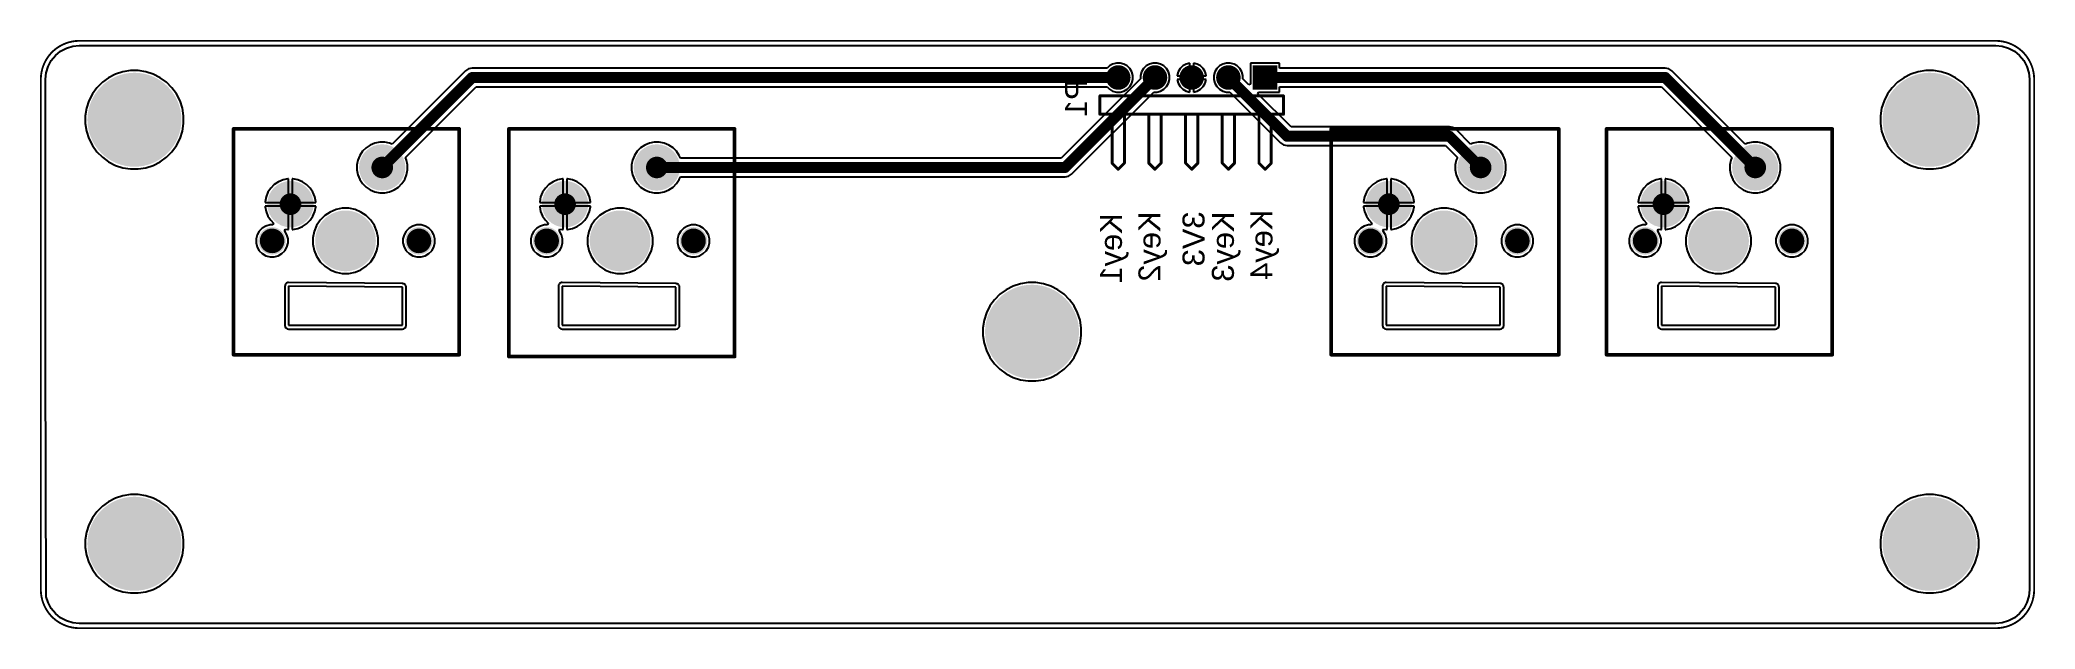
# Model space of a CAD drawing. Header units: millimetres. Extents: x 1.3 to 6.73, y 0.8 to 2.4.
import ezdxf

# ---------------------------------------------------------------- set-up
doc = ezdxf.new("R2010")
doc.units = ezdxf.units.MM
doc.header["$MEASUREMENT"] = 0
for name, color, linetype in [('BottomLayer', 5, 'Continuous'), ('BottomOverlay', 54, 'Continuous'), ('BottomSolder', 6, 'Continuous'), ('Mechanical1', 6, 'Continuous'), ('MultiLayer', 9, 'Continuous'), ('PadHoleLayer', 156, 'Continuous'), ('TopLayer', 1, 'Continuous'), ('TopOverlay', 2, 'Continuous'), ('TopSolder', 216, 'Continuous')]:
    doc.layers.add(name, color=color, linetype=linetype)
doc.styles.add('Arial', font='', dxfattribs={"height": 0.2})
doc.styles.get('Arial').set_extended_font_data('Arial')

msp = doc.modelspace()

# ---------------------------------------------------------------- texts
at = {"layer": 'BottomOverlay', "style": 'Arial', "text_generation_flag": 2}
for s, p in [('P1', (4.15, 2.295)), ('Key1', (4.245, 1.93)), ('Key2', (4.35, 1.935)), ('3V3', (4.47, 1.935)), ('Key3', (4.55, 1.935)), ('Key4', (4.655, 1.94))]:
    msp.add_text(s, height=0.06, rotation=90, dxfattribs=at).set_placement(p)

# ---------------------------------------------------------------- blocks, each defined once
blk = doc.blocks.new('C______MX_F_________1_1')
at = {"layer": 'BottomLayer'}
h = blk.add_hatch(color=5, dxfattribs=at)
edge = h.paths.add_edge_path()
edge.add_arc((0.1, 0.2), 0.0591, 0, 360)
h = blk.add_hatch(color=5, dxfattribs=at)
edge = h.paths.add_edge_path()
edge.add_arc((-0.15, 0.1), 0.0591, 0, 360)
h = blk.add_hatch(color=5, dxfattribs=at)
edge = h.paths.add_edge_path()
edge.add_arc((0, 0), 0.0787, 0, 360)
h = blk.add_hatch(color=5, dxfattribs=at)
edge = h.paths.add_edge_path()
edge.add_arc((-0.2, 0), 0.0335, 0, 360)
h = blk.add_hatch(color=5, dxfattribs=at)
edge = h.paths.add_edge_path()
edge.add_arc((0.2, 0), 0.0335, 0, 360)
at = {"layer": 'BottomSolder'}
h = blk.add_hatch(color=6, dxfattribs=at)
edge = h.paths.add_edge_path()
edge.add_arc((0.1, 0.2), 0.0631, 0, 360)
h = blk.add_hatch(color=6, dxfattribs=at)
edge = h.paths.add_edge_path()
edge.add_arc((-0.15, 0.1), 0.0631, 0, 360)
h = blk.add_hatch(color=6, dxfattribs=at)
edge = h.paths.add_edge_path()
edge.add_arc((0, 0), 0.0827, 0, 360)
h = blk.add_hatch(color=6, dxfattribs=at)
edge = h.paths.add_edge_path()
edge.add_arc((-0.2, 0), 0.0375, 0, 360)
h = blk.add_hatch(color=6, dxfattribs=at)
edge = h.paths.add_edge_path()
edge.add_arc((0.2, 0), 0.0375, 0, 360)
at = {"layer": 'MultiLayer'}
h = blk.add_hatch(color=9, dxfattribs=at)
edge = h.paths.add_edge_path()
edge.add_arc((0.1, 0.2), 0.0591, 0, 360)
h = blk.add_hatch(color=9, dxfattribs=at)
edge = h.paths.add_edge_path()
edge.add_arc((-0.15, 0.1), 0.0591, 0, 360)
h = blk.add_hatch(color=9, dxfattribs=at)
edge = h.paths.add_edge_path()
edge.add_arc((0, 0), 0.0787, 0, 360)
h = blk.add_hatch(color=9, dxfattribs=at)
edge = h.paths.add_edge_path()
edge.add_arc((-0.2, 0), 0.0335, 0, 360)
h = blk.add_hatch(color=9, dxfattribs=at)
edge = h.paths.add_edge_path()
edge.add_arc((0.2, 0), 0.0335, 0, 360)
at = {"layer": 'PadHoleLayer'}
h = blk.add_hatch(color=156, dxfattribs=at)
edge = h.paths.add_edge_path()
edge.add_arc((0.1, 0.2), 0.0295, 0, 360)
h = blk.add_hatch(color=156, dxfattribs=at)
edge = h.paths.add_edge_path()
edge.add_arc((-0.15, 0.1), 0.0295, 0, 360)
h = blk.add_hatch(color=156, dxfattribs=at)
edge = h.paths.add_edge_path()
edge.add_arc((0, 0), 0.0787, 0, 360)
h = blk.add_hatch(color=156, dxfattribs=at)
edge = h.paths.add_edge_path()
edge.add_arc((-0.2, 0), 0.0335, 0, 360)
h = blk.add_hatch(color=156, dxfattribs=at)
edge = h.paths.add_edge_path()
edge.add_arc((0.2, 0), 0.0335, 0, 360)
at = {"layer": 'TopLayer'}
h = blk.add_hatch(color=1, dxfattribs=at)
edge = h.paths.add_edge_path()
edge.add_arc((0.1, 0.2), 0.0591, 0, 360)
h = blk.add_hatch(color=1, dxfattribs=at)
edge = h.paths.add_edge_path()
edge.add_arc((-0.15, 0.1), 0.0591, 0, 360)
h = blk.add_hatch(color=1, dxfattribs=at)
edge = h.paths.add_edge_path()
edge.add_arc((0, 0), 0.0787, 0, 360)
h = blk.add_hatch(color=1, dxfattribs=at)
edge = h.paths.add_edge_path()
edge.add_arc((-0.2, 0), 0.0335, 0, 360)
h = blk.add_hatch(color=1, dxfattribs=at)
edge = h.paths.add_edge_path()
edge.add_arc((0.2, 0), 0.0335, 0, 360)
at = {"layer": 'TopSolder'}
h = blk.add_hatch(color=216, dxfattribs=at)
edge = h.paths.add_edge_path()
edge.add_arc((0.1, 0.2), 0.0631, 0, 360)
h = blk.add_hatch(color=216, dxfattribs=at)
edge = h.paths.add_edge_path()
edge.add_arc((-0.15, 0.1), 0.0631, 0, 360)
h = blk.add_hatch(color=216, dxfattribs=at)
edge = h.paths.add_edge_path()
edge.add_arc((0, 0), 0.0827, 0, 360)
h = blk.add_hatch(color=216, dxfattribs=at)
edge = h.paths.add_edge_path()
edge.add_arc((-0.2, 0), 0.0375, 0, 360)
h = blk.add_hatch(color=216, dxfattribs=at)
edge = h.paths.add_edge_path()
edge.add_arc((0.2, 0), 0.0375, 0, 360)
blk = doc.blocks.new('C______MX_F_________1_2')
at = {"layer": 'BottomLayer'}
h = blk.add_hatch(color=5, dxfattribs=at)
edge = h.paths.add_edge_path()
edge.add_arc((0.1, 0.2), 0.0591, 0, 360)
h = blk.add_hatch(color=5, dxfattribs=at)
edge = h.paths.add_edge_path()
edge.add_arc((-0.15, 0.1), 0.0591, 0, 360)
h = blk.add_hatch(color=5, dxfattribs=at)
edge = h.paths.add_edge_path()
edge.add_arc((0, 0), 0.0787, 0, 360)
h = blk.add_hatch(color=5, dxfattribs=at)
edge = h.paths.add_edge_path()
edge.add_arc((-0.2, 0), 0.0335, 0, 360)
h = blk.add_hatch(color=5, dxfattribs=at)
edge = h.paths.add_edge_path()
edge.add_arc((0.2, 0), 0.0335, 0, 360)
at = {"layer": 'BottomSolder'}
h = blk.add_hatch(color=6, dxfattribs=at)
edge = h.paths.add_edge_path()
edge.add_arc((0.1, 0.2), 0.0631, 0, 360)
h = blk.add_hatch(color=6, dxfattribs=at)
edge = h.paths.add_edge_path()
edge.add_arc((-0.15, 0.1), 0.0631, 0, 360)
h = blk.add_hatch(color=6, dxfattribs=at)
edge = h.paths.add_edge_path()
edge.add_arc((0, 0), 0.0827, 0, 360)
h = blk.add_hatch(color=6, dxfattribs=at)
edge = h.paths.add_edge_path()
edge.add_arc((-0.2, 0), 0.0375, 0, 360)
h = blk.add_hatch(color=6, dxfattribs=at)
edge = h.paths.add_edge_path()
edge.add_arc((0.2, 0), 0.0375, 0, 360)
at = {"layer": 'MultiLayer'}
h = blk.add_hatch(color=9, dxfattribs=at)
edge = h.paths.add_edge_path()
edge.add_arc((0.1, 0.2), 0.0591, 0, 360)
h = blk.add_hatch(color=9, dxfattribs=at)
edge = h.paths.add_edge_path()
edge.add_arc((-0.15, 0.1), 0.0591, 0, 360)
h = blk.add_hatch(color=9, dxfattribs=at)
edge = h.paths.add_edge_path()
edge.add_arc((0, 0), 0.0787, 0, 360)
h = blk.add_hatch(color=9, dxfattribs=at)
edge = h.paths.add_edge_path()
edge.add_arc((-0.2, 0), 0.0335, 0, 360)
h = blk.add_hatch(color=9, dxfattribs=at)
edge = h.paths.add_edge_path()
edge.add_arc((0.2, 0), 0.0335, 0, 360)
at = {"layer": 'PadHoleLayer'}
h = blk.add_hatch(color=156, dxfattribs=at)
edge = h.paths.add_edge_path()
edge.add_arc((0.1, 0.2), 0.0295, 0, 360)
h = blk.add_hatch(color=156, dxfattribs=at)
edge = h.paths.add_edge_path()
edge.add_arc((-0.15, 0.1), 0.0295, 0, 360)
h = blk.add_hatch(color=156, dxfattribs=at)
edge = h.paths.add_edge_path()
edge.add_arc((0, 0), 0.0787, 0, 360)
h = blk.add_hatch(color=156, dxfattribs=at)
edge = h.paths.add_edge_path()
edge.add_arc((-0.2, 0), 0.0335, 0, 360)
h = blk.add_hatch(color=156, dxfattribs=at)
edge = h.paths.add_edge_path()
edge.add_arc((0.2, 0), 0.0335, 0, 360)
at = {"layer": 'TopLayer'}
h = blk.add_hatch(color=1, dxfattribs=at)
edge = h.paths.add_edge_path()
edge.add_arc((0.1, 0.2), 0.0591, 0, 360)
h = blk.add_hatch(color=1, dxfattribs=at)
edge = h.paths.add_edge_path()
edge.add_arc((-0.15, 0.1), 0.0591, 0, 360)
h = blk.add_hatch(color=1, dxfattribs=at)
edge = h.paths.add_edge_path()
edge.add_arc((0, 0), 0.0787, 0, 360)
h = blk.add_hatch(color=1, dxfattribs=at)
edge = h.paths.add_edge_path()
edge.add_arc((-0.2, 0), 0.0335, 0, 360)
h = blk.add_hatch(color=1, dxfattribs=at)
edge = h.paths.add_edge_path()
edge.add_arc((0.2, 0), 0.0335, 0, 360)
at = {"layer": 'TopSolder'}
h = blk.add_hatch(color=216, dxfattribs=at)
edge = h.paths.add_edge_path()
edge.add_arc((0.1, 0.2), 0.0631, 0, 360)
h = blk.add_hatch(color=216, dxfattribs=at)
edge = h.paths.add_edge_path()
edge.add_arc((-0.15, 0.1), 0.0631, 0, 360)
h = blk.add_hatch(color=216, dxfattribs=at)
edge = h.paths.add_edge_path()
edge.add_arc((0, 0), 0.0827, 0, 360)
h = blk.add_hatch(color=216, dxfattribs=at)
edge = h.paths.add_edge_path()
edge.add_arc((-0.2, 0), 0.0375, 0, 360)
h = blk.add_hatch(color=216, dxfattribs=at)
edge = h.paths.add_edge_path()
edge.add_arc((0.2, 0), 0.0375, 0, 360)
blk = doc.blocks.new('C______MX_F_________1_3')
at = {"layer": 'BottomLayer'}
h = blk.add_hatch(color=5, dxfattribs=at)
edge = h.paths.add_edge_path()
edge.add_arc((0.1, 0.2), 0.0591, 0, 360)
h = blk.add_hatch(color=5, dxfattribs=at)
edge = h.paths.add_edge_path()
edge.add_arc((-0.15, 0.1), 0.0591, 0, 360)
h = blk.add_hatch(color=5, dxfattribs=at)
edge = h.paths.add_edge_path()
edge.add_arc((0, 0), 0.0787, 0, 360)
h = blk.add_hatch(color=5, dxfattribs=at)
edge = h.paths.add_edge_path()
edge.add_arc((-0.2, 0), 0.0335, 0, 360)
h = blk.add_hatch(color=5, dxfattribs=at)
edge = h.paths.add_edge_path()
edge.add_arc((0.2, 0), 0.0335, 0, 360)
at = {"layer": 'BottomSolder'}
h = blk.add_hatch(color=6, dxfattribs=at)
edge = h.paths.add_edge_path()
edge.add_arc((0.1, 0.2), 0.0631, 0, 360)
h = blk.add_hatch(color=6, dxfattribs=at)
edge = h.paths.add_edge_path()
edge.add_arc((-0.15, 0.1), 0.0631, 0, 360)
h = blk.add_hatch(color=6, dxfattribs=at)
edge = h.paths.add_edge_path()
edge.add_arc((0, 0), 0.0827, 0, 360)
h = blk.add_hatch(color=6, dxfattribs=at)
edge = h.paths.add_edge_path()
edge.add_arc((-0.2, 0), 0.0375, 0, 360)
h = blk.add_hatch(color=6, dxfattribs=at)
edge = h.paths.add_edge_path()
edge.add_arc((0.2, 0), 0.0375, 0, 360)
at = {"layer": 'MultiLayer'}
h = blk.add_hatch(color=9, dxfattribs=at)
edge = h.paths.add_edge_path()
edge.add_arc((0.1, 0.2), 0.0591, 0, 360)
h = blk.add_hatch(color=9, dxfattribs=at)
edge = h.paths.add_edge_path()
edge.add_arc((-0.15, 0.1), 0.0591, 0, 360)
h = blk.add_hatch(color=9, dxfattribs=at)
edge = h.paths.add_edge_path()
edge.add_arc((0, 0), 0.0787, 0, 360)
h = blk.add_hatch(color=9, dxfattribs=at)
edge = h.paths.add_edge_path()
edge.add_arc((-0.2, 0), 0.0335, 0, 360)
h = blk.add_hatch(color=9, dxfattribs=at)
edge = h.paths.add_edge_path()
edge.add_arc((0.2, 0), 0.0335, 0, 360)
at = {"layer": 'PadHoleLayer'}
h = blk.add_hatch(color=156, dxfattribs=at)
edge = h.paths.add_edge_path()
edge.add_arc((0.1, 0.2), 0.0295, 0, 360)
h = blk.add_hatch(color=156, dxfattribs=at)
edge = h.paths.add_edge_path()
edge.add_arc((-0.15, 0.1), 0.0295, 0, 360)
h = blk.add_hatch(color=156, dxfattribs=at)
edge = h.paths.add_edge_path()
edge.add_arc((0, 0), 0.0787, 0, 360)
h = blk.add_hatch(color=156, dxfattribs=at)
edge = h.paths.add_edge_path()
edge.add_arc((-0.2, 0), 0.0335, 0, 360)
h = blk.add_hatch(color=156, dxfattribs=at)
edge = h.paths.add_edge_path()
edge.add_arc((0.2, 0), 0.0335, 0, 360)
at = {"layer": 'TopLayer'}
h = blk.add_hatch(color=1, dxfattribs=at)
edge = h.paths.add_edge_path()
edge.add_arc((0.1, 0.2), 0.0591, 0, 360)
h = blk.add_hatch(color=1, dxfattribs=at)
edge = h.paths.add_edge_path()
edge.add_arc((-0.15, 0.1), 0.0591, 0, 360)
h = blk.add_hatch(color=1, dxfattribs=at)
edge = h.paths.add_edge_path()
edge.add_arc((0, 0), 0.0787, 0, 360)
h = blk.add_hatch(color=1, dxfattribs=at)
edge = h.paths.add_edge_path()
edge.add_arc((-0.2, 0), 0.0335, 0, 360)
h = blk.add_hatch(color=1, dxfattribs=at)
edge = h.paths.add_edge_path()
edge.add_arc((0.2, 0), 0.0335, 0, 360)
at = {"layer": 'TopSolder'}
h = blk.add_hatch(color=216, dxfattribs=at)
edge = h.paths.add_edge_path()
edge.add_arc((0.1, 0.2), 0.0631, 0, 360)
h = blk.add_hatch(color=216, dxfattribs=at)
edge = h.paths.add_edge_path()
edge.add_arc((-0.15, 0.1), 0.0631, 0, 360)
h = blk.add_hatch(color=216, dxfattribs=at)
edge = h.paths.add_edge_path()
edge.add_arc((0, 0), 0.0827, 0, 360)
h = blk.add_hatch(color=216, dxfattribs=at)
edge = h.paths.add_edge_path()
edge.add_arc((-0.2, 0), 0.0375, 0, 360)
h = blk.add_hatch(color=216, dxfattribs=at)
edge = h.paths.add_edge_path()
edge.add_arc((0.2, 0), 0.0375, 0, 360)
blk = doc.blocks.new('C______MX_F_________1_4')
at = {"layer": 'BottomLayer'}
h = blk.add_hatch(color=5, dxfattribs=at)
edge = h.paths.add_edge_path()
edge.add_arc((0.1, 0.2), 0.0591, 0, 360)
h = blk.add_hatch(color=5, dxfattribs=at)
edge = h.paths.add_edge_path()
edge.add_arc((-0.15, 0.1), 0.0591, 0, 360)
h = blk.add_hatch(color=5, dxfattribs=at)
edge = h.paths.add_edge_path()
edge.add_arc((0, 0), 0.0787, 0, 360)
h = blk.add_hatch(color=5, dxfattribs=at)
edge = h.paths.add_edge_path()
edge.add_arc((-0.2, 0), 0.0335, 0, 360)
h = blk.add_hatch(color=5, dxfattribs=at)
edge = h.paths.add_edge_path()
edge.add_arc((0.2, 0), 0.0335, 0, 360)
at = {"layer": 'BottomSolder'}
h = blk.add_hatch(color=6, dxfattribs=at)
edge = h.paths.add_edge_path()
edge.add_arc((0.1, 0.2), 0.0631, 0, 360)
h = blk.add_hatch(color=6, dxfattribs=at)
edge = h.paths.add_edge_path()
edge.add_arc((-0.15, 0.1), 0.0631, 0, 360)
h = blk.add_hatch(color=6, dxfattribs=at)
edge = h.paths.add_edge_path()
edge.add_arc((0, 0), 0.0827, 0, 360)
h = blk.add_hatch(color=6, dxfattribs=at)
edge = h.paths.add_edge_path()
edge.add_arc((-0.2, 0), 0.0375, 0, 360)
h = blk.add_hatch(color=6, dxfattribs=at)
edge = h.paths.add_edge_path()
edge.add_arc((0.2, 0), 0.0375, 0, 360)
at = {"layer": 'MultiLayer'}
h = blk.add_hatch(color=9, dxfattribs=at)
edge = h.paths.add_edge_path()
edge.add_arc((0.1, 0.2), 0.0591, 0, 360)
h = blk.add_hatch(color=9, dxfattribs=at)
edge = h.paths.add_edge_path()
edge.add_arc((-0.15, 0.1), 0.0591, 0, 360)
h = blk.add_hatch(color=9, dxfattribs=at)
edge = h.paths.add_edge_path()
edge.add_arc((0, 0), 0.0787, 0, 360)
h = blk.add_hatch(color=9, dxfattribs=at)
edge = h.paths.add_edge_path()
edge.add_arc((-0.2, 0), 0.0335, 0, 360)
h = blk.add_hatch(color=9, dxfattribs=at)
edge = h.paths.add_edge_path()
edge.add_arc((0.2, 0), 0.0335, 0, 360)
at = {"layer": 'PadHoleLayer'}
h = blk.add_hatch(color=156, dxfattribs=at)
edge = h.paths.add_edge_path()
edge.add_arc((0.1, 0.2), 0.0295, 0, 360)
h = blk.add_hatch(color=156, dxfattribs=at)
edge = h.paths.add_edge_path()
edge.add_arc((-0.15, 0.1), 0.0295, 0, 360)
h = blk.add_hatch(color=156, dxfattribs=at)
edge = h.paths.add_edge_path()
edge.add_arc((0, 0), 0.0787, 0, 360)
h = blk.add_hatch(color=156, dxfattribs=at)
edge = h.paths.add_edge_path()
edge.add_arc((-0.2, 0), 0.0335, 0, 360)
h = blk.add_hatch(color=156, dxfattribs=at)
edge = h.paths.add_edge_path()
edge.add_arc((0.2, 0), 0.0335, 0, 360)
at = {"layer": 'TopLayer'}
h = blk.add_hatch(color=1, dxfattribs=at)
edge = h.paths.add_edge_path()
edge.add_arc((0.1, 0.2), 0.0591, 0, 360)
h = blk.add_hatch(color=1, dxfattribs=at)
edge = h.paths.add_edge_path()
edge.add_arc((-0.15, 0.1), 0.0591, 0, 360)
h = blk.add_hatch(color=1, dxfattribs=at)
edge = h.paths.add_edge_path()
edge.add_arc((0, 0), 0.0787, 0, 360)
h = blk.add_hatch(color=1, dxfattribs=at)
edge = h.paths.add_edge_path()
edge.add_arc((-0.2, 0), 0.0335, 0, 360)
h = blk.add_hatch(color=1, dxfattribs=at)
edge = h.paths.add_edge_path()
edge.add_arc((0.2, 0), 0.0335, 0, 360)
at = {"layer": 'TopSolder'}
h = blk.add_hatch(color=216, dxfattribs=at)
edge = h.paths.add_edge_path()
edge.add_arc((0.1, 0.2), 0.0631, 0, 360)
h = blk.add_hatch(color=216, dxfattribs=at)
edge = h.paths.add_edge_path()
edge.add_arc((-0.15, 0.1), 0.0631, 0, 360)
h = blk.add_hatch(color=216, dxfattribs=at)
edge = h.paths.add_edge_path()
edge.add_arc((0, 0), 0.0827, 0, 360)
h = blk.add_hatch(color=216, dxfattribs=at)
edge = h.paths.add_edge_path()
edge.add_arc((-0.2, 0), 0.0375, 0, 360)
h = blk.add_hatch(color=216, dxfattribs=at)
edge = h.paths.add_edge_path()
edge.add_arc((0.2, 0), 0.0375, 0, 360)
blk = doc.blocks.new('HDR1X5H_B_5')
at = {"layer": 'BottomLayer'}
blk.add_hatch(color=5, dxfattribs=at).paths.add_polyline_path([(-0.0295, 0.0295), (0.0295, 0.0295), (0.0295, -0.0295), (-0.0295, -0.0295)])
h = blk.add_hatch(color=5, dxfattribs=at)
edge = h.paths.add_edge_path()
edge.add_arc((0.1, 0), 0.0295, 0, 360)
h = blk.add_hatch(color=5, dxfattribs=at)
edge = h.paths.add_edge_path()
edge.add_arc((0.2, 0), 0.0295, 0, 360)
h = blk.add_hatch(color=5, dxfattribs=at)
edge = h.paths.add_edge_path()
edge.add_arc((0.3, 0), 0.0295, 0, 360)
h = blk.add_hatch(color=5, dxfattribs=at)
edge = h.paths.add_edge_path()
edge.add_arc((0.4, 0), 0.0295, 0, 360)
at = {"layer": 'BottomSolder'}
blk.add_hatch(color=6, dxfattribs=at).paths.add_polyline_path([(-0.0335, 0.0335), (0.0335, 0.0335), (0.0335, -0.0335), (-0.0335, -0.0335)])
h = blk.add_hatch(color=6, dxfattribs=at)
edge = h.paths.add_edge_path()
edge.add_arc((0.1, 0), 0.0335, 0, 360)
h = blk.add_hatch(color=6, dxfattribs=at)
edge = h.paths.add_edge_path()
edge.add_arc((0.2, 0), 0.0335, 0, 360)
h = blk.add_hatch(color=6, dxfattribs=at)
edge = h.paths.add_edge_path()
edge.add_arc((0.3, 0), 0.0335, 0, 360)
h = blk.add_hatch(color=6, dxfattribs=at)
edge = h.paths.add_edge_path()
edge.add_arc((0.4, 0), 0.0335, 0, 360)
at = {"layer": 'MultiLayer'}
blk.add_hatch(color=9, dxfattribs=at).paths.add_polyline_path([(-0.0295, 0.0295), (0.0295, 0.0295), (0.0295, -0.0295), (-0.0295, -0.0295)])
h = blk.add_hatch(color=9, dxfattribs=at)
edge = h.paths.add_edge_path()
edge.add_arc((0.1, 0), 0.0295, 0, 360)
h = blk.add_hatch(color=9, dxfattribs=at)
edge = h.paths.add_edge_path()
edge.add_arc((0.2, 0), 0.0295, 0, 360)
h = blk.add_hatch(color=9, dxfattribs=at)
edge = h.paths.add_edge_path()
edge.add_arc((0.3, 0), 0.0295, 0, 360)
h = blk.add_hatch(color=9, dxfattribs=at)
edge = h.paths.add_edge_path()
edge.add_arc((0.4, 0), 0.0295, 0, 360)
at = {"layer": 'PadHoleLayer'}
h = blk.add_hatch(color=156, dxfattribs=at)
edge = h.paths.add_edge_path()
edge.add_arc((0, 0), 0.0177, 0, 360)
h = blk.add_hatch(color=156, dxfattribs=at)
edge = h.paths.add_edge_path()
edge.add_arc((0.1, 0), 0.0177, 0, 360)
h = blk.add_hatch(color=156, dxfattribs=at)
edge = h.paths.add_edge_path()
edge.add_arc((0.2, 0), 0.0177, 0, 360)
h = blk.add_hatch(color=156, dxfattribs=at)
edge = h.paths.add_edge_path()
edge.add_arc((0.3, 0), 0.0177, 0, 360)
h = blk.add_hatch(color=156, dxfattribs=at)
edge = h.paths.add_edge_path()
edge.add_arc((0.4, 0), 0.0177, 0, 360)
at = {"layer": 'TopLayer'}
blk.add_hatch(color=1, dxfattribs=at).paths.add_polyline_path([(-0.0295, 0.0295), (0.0295, 0.0295), (0.0295, -0.0295), (-0.0295, -0.0295)])
h = blk.add_hatch(color=1, dxfattribs=at)
edge = h.paths.add_edge_path()
edge.add_arc((0.1, 0), 0.0295, 0, 360)
h = blk.add_hatch(color=1, dxfattribs=at)
edge = h.paths.add_edge_path()
edge.add_arc((0.2, 0), 0.0295, 0, 360)
h = blk.add_hatch(color=1, dxfattribs=at)
edge = h.paths.add_edge_path()
edge.add_arc((0.3, 0), 0.0295, 0, 360)
h = blk.add_hatch(color=1, dxfattribs=at)
edge = h.paths.add_edge_path()
edge.add_arc((0.4, 0), 0.0295, 0, 360)
at = {"layer": 'TopSolder'}
blk.add_hatch(color=216, dxfattribs=at).paths.add_polyline_path([(-0.0335, 0.0335), (0.0335, 0.0335), (0.0335, -0.0335), (-0.0335, -0.0335)])
h = blk.add_hatch(color=216, dxfattribs=at)
edge = h.paths.add_edge_path()
edge.add_arc((0.1, 0), 0.0335, 0, 360)
h = blk.add_hatch(color=216, dxfattribs=at)
edge = h.paths.add_edge_path()
edge.add_arc((0.2, 0), 0.0335, 0, 360)
h = blk.add_hatch(color=216, dxfattribs=at)
edge = h.paths.add_edge_path()
edge.add_arc((0.3, 0), 0.0335, 0, 360)
h = blk.add_hatch(color=216, dxfattribs=at)
edge = h.paths.add_edge_path()
edge.add_arc((0.4, 0), 0.0335, 0, 360)
at = {"layer": 'BottomOverlay', "const_width": 0.00787}
for points in [[(0, 0.25), (-0.0167, 0.2333)], [(-0.0167, 0.2333), (-0.0167, 0.1)], [(0.0167, 0.2333), (0, 0.25)], [(0.0167, 0.2333), (0.0167, 0.1)], [(0.1, 0.25), (0.0833, 0.2333)], [(0.0833, 0.2333), (0.0833, 0.1)], [(0.1167, 0.2333), (0.1, 0.25)], [(0.1167, 0.2333), (0.1167, 0.1)], [(0.2, 0.25), (0.1833, 0.2333)], [(0.1833, 0.2333), (0.1833, 0.1)], [(0.2167, 0.2333), (0.2, 0.25)], [(0.2167, 0.2333), (0.2167, 0.1)], [(0.3, 0.25), (0.2833, 0.2333)], [(0.2833, 0.2333), (0.2833, 0.1)], [(0.3167, 0.2333), (0.3, 0.25)], [(0.3167, 0.2333), (0.3167, 0.1)], [(0.4, 0.25), (0.3833, 0.2333)], [(0.3833, 0.2333), (0.3833, 0.1)], [(0.4167, 0.2333), (0.4, 0.25)], [(0.4167, 0.2333), (0.4167, 0.1)], [(0.45, 0.1), (-0.05, 0.1)], [(-0.05, 0.1), (-0.05, 0.05)], [(0.45, 0.1), (0.45, 0.05)], [(0.45, 0.05), (-0.05, 0.05)]]:
    blk.add_lwpolyline(points, dxfattribs=at)
at = {"layer": 'BottomOverlay', "const_width": 0.00394}
for points in [[(-0.0186, 0.2333, 1), (-0.0147, 0.2333, 1)], [(-0.0186, 0.2333, 1), (-0.0147, 0.2333, 1)], [(-0.002, 0.25, 1), (0.002, 0.25, 1)], [(-0.002, 0.25, 1), (0.002, 0.25, 1)], [(0.0147, 0.2333, 1), (0.0186, 0.2333, 1)], [(0.0147, 0.2333, 1), (0.0186, 0.2333, 1)], [(0.0814, 0.2333, 1), (0.0853, 0.2333, 1)], [(0.0814, 0.2333, 1), (0.0853, 0.2333, 1)], [(0.098, 0.25, 1), (0.102, 0.25, 1)], [(0.098, 0.25, 1), (0.102, 0.25, 1)], [(0.1147, 0.2333, 1), (0.1186, 0.2333, 1)], [(0.1147, 0.2333, 1), (0.1186, 0.2333, 1)], [(0.1814, 0.2333, 1), (0.1853, 0.2333, 1)], [(0.1814, 0.2333, 1), (0.1853, 0.2333, 1)], [(0.198, 0.25, 1), (0.202, 0.25, 1)], [(0.198, 0.25, 1), (0.202, 0.25, 1)], [(0.2147, 0.2333, 1), (0.2186, 0.2333, 1)], [(0.2147, 0.2333, 1), (0.2186, 0.2333, 1)], [(0.2814, 0.2333, 1), (0.2853, 0.2333, 1)], [(0.2814, 0.2333, 1), (0.2853, 0.2333, 1)], [(0.298, 0.25, 1), (0.302, 0.25, 1)], [(0.298, 0.25, 1), (0.302, 0.25, 1)], [(0.3147, 0.2333, 1), (0.3186, 0.2333, 1)], [(0.3147, 0.2333, 1), (0.3186, 0.2333, 1)], [(0.3814, 0.2333, 1), (0.3853, 0.2333, 1)], [(0.3814, 0.2333, 1), (0.3853, 0.2333, 1)], [(0.398, 0.25, 1), (0.402, 0.25, 1)], [(0.398, 0.25, 1), (0.402, 0.25, 1)], [(0.4147, 0.2333, 1), (0.4186, 0.2333, 1)], [(0.4147, 0.2333, 1), (0.4186, 0.2333, 1)], [(-0.052, 0.1, 1), (-0.048, 0.1, 1)], [(-0.052, 0.1, 1), (-0.048, 0.1, 1)], [(-0.0186, 0.1, 1), (-0.0147, 0.1, 1)], [(0.0147, 0.1, 1), (0.0186, 0.1, 1)], [(0.0814, 0.1, 1), (0.0853, 0.1, 1)], [(0.1147, 0.1, 1), (0.1186, 0.1, 1)], [(0.1814, 0.1, 1), (0.1853, 0.1, 1)], [(0.2147, 0.1, 1), (0.2186, 0.1, 1)], [(0.2814, 0.1, 1), (0.2853, 0.1, 1)], [(0.3147, 0.1, 1), (0.3186, 0.1, 1)], [(0.3814, 0.1, 1), (0.3853, 0.1, 1)], [(0.4147, 0.1, 1), (0.4186, 0.1, 1)], [(0.448, 0.1, 1), (0.452, 0.1, 1)], [(0.448, 0.1, 1), (0.452, 0.1, 1)], [(-0.052, 0.05, 1), (-0.048, 0.05, 1)], [(-0.052, 0.05, 1), (-0.048, 0.05, 1)], [(0.448, 0.05, 1), (0.452, 0.05, 1)], [(0.448, 0.05, 1), (0.452, 0.05, 1)]]:
    blk.add_lwpolyline(points, format="xyb", close=True, dxfattribs=at)

# ---------------------------------------------------------------- hatches: boundary and pattern name
at = {"layer": 'BottomLayer'}
h = msp.add_hatch(color=5, dxfattribs=at)
edge = h.paths.add_edge_path()
edge.add_arc((1.555, 2.185), 0.124, 0, 360)
h = msp.add_hatch(color=5, dxfattribs=at)
edge = h.paths.add_edge_path()
edge.add_arc((6.4452, 2.185), 0.124, 0, 360)
h = msp.add_hatch(color=5, dxfattribs=at)
edge = h.paths.add_edge_path()
edge.add_arc((4.0001, 1.6075), 0.124, 0, 360)
h = msp.add_hatch(color=5, dxfattribs=at)
edge = h.paths.add_edge_path()
edge.add_arc((1.555, 1.03), 0.124, 0, 360)
h = msp.add_hatch(color=5, dxfattribs=at)
edge = h.paths.add_edge_path()
edge.add_arc((6.4452, 1.03), 0.124, 0, 360)
at = {"layer": 'BottomSolder'}
h = msp.add_hatch(color=6, dxfattribs=at)
edge = h.paths.add_edge_path()
edge.add_arc((1.555, 2.185), 0.128, 0, 360)
h = msp.add_hatch(color=6, dxfattribs=at)
edge = h.paths.add_edge_path()
edge.add_arc((6.4452, 2.185), 0.128, 0, 360)
h = msp.add_hatch(color=6, dxfattribs=at)
edge = h.paths.add_edge_path()
edge.add_arc((4.0001, 1.6075), 0.128, 0, 360)
h = msp.add_hatch(color=6, dxfattribs=at)
edge = h.paths.add_edge_path()
edge.add_arc((1.555, 1.03), 0.128, 0, 360)
h = msp.add_hatch(color=6, dxfattribs=at)
edge = h.paths.add_edge_path()
edge.add_arc((6.4452, 1.03), 0.128, 0, 360)
at = {"layer": 'MultiLayer'}
h = msp.add_hatch(color=9, dxfattribs=at)
edge = h.paths.add_edge_path()
edge.add_arc((1.555, 2.185), 0.124, 0, 360)
h = msp.add_hatch(color=9, dxfattribs=at)
edge = h.paths.add_edge_path()
edge.add_arc((6.4452, 2.185), 0.124, 0, 360)
h = msp.add_hatch(color=9, dxfattribs=at)
edge = h.paths.add_edge_path()
edge.add_arc((4.0001, 1.6075), 0.124, 0, 360)
h = msp.add_hatch(color=9, dxfattribs=at)
edge = h.paths.add_edge_path()
edge.add_arc((1.555, 1.03), 0.124, 0, 360)
h = msp.add_hatch(color=9, dxfattribs=at)
edge = h.paths.add_edge_path()
edge.add_arc((6.4452, 1.03), 0.124, 0, 360)
at = {"layer": 'PadHoleLayer'}
h = msp.add_hatch(color=156, dxfattribs=at)
edge = h.paths.add_edge_path()
edge.add_arc((1.555, 2.185), 0.0669, 0, 360)
h = msp.add_hatch(color=156, dxfattribs=at)
edge = h.paths.add_edge_path()
edge.add_arc((6.4452, 2.185), 0.0669, 0, 360)
h = msp.add_hatch(color=156, dxfattribs=at)
edge = h.paths.add_edge_path()
edge.add_arc((4.0001, 1.6075), 0.0669, 0, 360)
h = msp.add_hatch(color=156, dxfattribs=at)
edge = h.paths.add_edge_path()
edge.add_arc((1.555, 1.03), 0.0669, 0, 360)
h = msp.add_hatch(color=156, dxfattribs=at)
edge = h.paths.add_edge_path()
edge.add_arc((6.4452, 1.03), 0.0669, 0, 360)
at = {"layer": 'TopLayer'}
h = msp.add_hatch(color=1, dxfattribs=at)
edge = h.paths.add_edge_path()
edge.add_arc((1.555, 2.185), 0.124, 0, 360)
h = msp.add_hatch(color=1, dxfattribs=at)
edge = h.paths.add_edge_path()
edge.add_arc((6.4452, 2.185), 0.124, 0, 360)
h = msp.add_hatch(color=1, dxfattribs=at)
edge = h.paths.add_edge_path()
edge.add_arc((4.0001, 1.6075), 0.124, 0, 360)
h = msp.add_hatch(color=1, dxfattribs=at)
edge = h.paths.add_edge_path()
edge.add_arc((1.555, 1.03), 0.124, 0, 360)
h = msp.add_hatch(color=1, dxfattribs=at)
edge = h.paths.add_edge_path()
edge.add_arc((6.4452, 1.03), 0.124, 0, 360)
at = {"layer": 'TopSolder'}
h = msp.add_hatch(color=216, dxfattribs=at)
edge = h.paths.add_edge_path()
edge.add_arc((1.555, 2.185), 0.128, 0, 360)
h = msp.add_hatch(color=216, dxfattribs=at)
edge = h.paths.add_edge_path()
edge.add_arc((6.4452, 2.185), 0.128, 0, 360)
h = msp.add_hatch(color=216, dxfattribs=at)
edge = h.paths.add_edge_path()
edge.add_arc((4.0001, 1.6075), 0.128, 0, 360)
h = msp.add_hatch(color=216, dxfattribs=at)
edge = h.paths.add_edge_path()
edge.add_arc((1.555, 1.03), 0.128, 0, 360)
h = msp.add_hatch(color=216, dxfattribs=at)
edge = h.paths.add_edge_path()
edge.add_arc((6.4452, 1.03), 0.128, 0, 360)

# ---------------------------------------------------------------- linework, layer by layer
at = {"layer": 'Mechanical1', "const_width": 0.005}
for points in [[(1.3, 2.295, -0.414214), (1.405, 2.4)], [(6.625, 2.4, -0.414214), (6.73, 2.295)], [(1.405, 0.8, -0.414214), (1.3, 0.905)], [(6.73, 0.905, -0.414214), (6.625, 0.8)]]:
    msp.add_lwpolyline(points, format="xyb", dxfattribs=at)
for points in [[(1.405, 2.4), (6.625, 2.4)], [(1.3, 0.905), (1.3, 2.295)], [(6.73, 0.905), (6.73, 2.295)], [(1.405, 0.8), (6.625, 0.8)]]:
    msp.add_lwpolyline(points, dxfattribs=at)
at = {"layer": 'Mechanical1', "const_width": 0.0025}
for points in [[(1.4038, 2.4, 1), (1.4062, 2.4, 1)], [(1.4038, 2.4, 1), (1.4062, 2.4, 1)], [(6.6238, 2.4, 1), (6.6262, 2.4, 1)], [(6.6238, 2.4, 1), (6.6262, 2.4, 1)], [(1.2988, 2.295, 1), (1.3013, 2.295, 1)], [(1.2988, 2.295, 1), (1.3013, 2.295, 1)], [(6.7287, 2.295, 1), (6.7313, 2.295, 1)], [(6.7287, 2.295, 1), (6.7313, 2.295, 1)], [(1.2988, 0.905, 1), (1.3013, 0.905, 1)], [(1.2988, 0.905, 1), (1.3013, 0.905, 1)], [(6.7287, 0.905, 1), (6.7313, 0.905, 1)], [(6.7287, 0.905, 1), (6.7313, 0.905, 1)], [(1.4038, 0.8, 1), (1.4062, 0.8, 1)], [(1.4038, 0.8, 1), (1.4062, 0.8, 1)], [(6.6238, 0.8, 1), (6.6262, 0.8, 1)], [(6.6238, 0.8, 1), (6.6262, 0.8, 1)]]:
    msp.add_lwpolyline(points, format="xyb", close=True, dxfattribs=at)
at = {"layer": 'MultiLayer'}
for p, q in [((2.285, 1.7286), (1.975, 1.7314)), ((1.975, 1.7314), (1.975, 1.625)), ((2.285, 1.625), (2.285, 1.7286)), ((3.03, 1.7286), (2.72, 1.7314)), ((2.72, 1.7314), (2.72, 1.625)), ((3.03, 1.625), (3.03, 1.7286)), ((5.275, 1.7287), (4.965, 1.7314)), ((4.965, 1.7314), (4.965, 1.625)), ((5.275, 1.625), (5.275, 1.7287)), ((6.025, 1.7287), (5.715, 1.7314)), ((5.715, 1.7314), (5.715, 1.625)), ((6.025, 1.625), (6.025, 1.7287)), ((1.975, 1.625), (2.285, 1.625)), ((2.72, 1.625), (3.03, 1.625)), ((4.965, 1.625), (5.275, 1.625)), ((5.715, 1.625), (6.025, 1.625))]:
    msp.add_line(p, q, dxfattribs=at)
at = {"layer": 'TopLayer'}
for p, q in [((1.3196, 2.3304), (1.3281, 2.3464)), ((1.3281, 2.3464), (1.3396, 2.3604)), ((1.3396, 2.3604), (1.3536, 2.3719)), ((1.3536, 2.3719), (1.3696, 2.3804)), ((1.3696, 2.3804), (1.387, 2.3857)), ((1.387, 2.3857), (1.4044, 2.3874)), ((1.4044, 2.3874), (1.405, 2.3873)), ((1.405, 2.3873), (6.625, 2.3873)), ((4.2298, 2.3395), (4.2197, 2.3368)), ((4.2402, 2.3395), (4.2298, 2.3395)), ((4.2503, 2.3368), (4.2402, 2.3395)), ((4.3298, 2.3395), (4.3197, 2.3368)), ((4.3402, 2.3395), (4.3298, 2.3395)), ((4.3503, 2.3368), (4.3402, 2.3395)), ((4.4298, 2.3395), (4.4197, 2.3368)), ((4.43, 2.3395), (4.4298, 2.3395)), ((4.43, 2.305), (4.43, 2.3395)), ((4.4402, 2.3395), (4.44, 2.3395)), ((4.44, 2.3395), (4.44, 2.305)), ((4.4503, 2.3368), (4.4402, 2.3395)), ((4.5298, 2.3395), (4.5197, 2.3368)), ((4.5402, 2.3395), (4.5298, 2.3395)), ((4.5503, 2.3368), (4.5402, 2.3395)), ((4.6745, 2.3395), (4.5955, 2.3395)), ((4.5955, 2.3395), (4.5955, 2.2821)), ((4.6745, 2.3255), (4.6745, 2.3395)), ((6.625, 2.3873), (6.6256, 2.3874)), ((6.6256, 2.3874), (6.643, 2.3857)), ((6.643, 2.3857), (6.6604, 2.3804)), ((6.6604, 2.3804), (6.6764, 2.3719)), ((6.6764, 2.3719), (6.6904, 2.3604)), ((6.6904, 2.3604), (6.7019, 2.3464)), ((6.7019, 2.3464), (6.7104, 2.3304)), ((1.3126, 2.2956), (1.3143, 2.313)), ((1.3127, 2.295), (1.3126, 2.2956)), ((1.3127, 1.5226), (1.3127, 2.295)), ((1.3143, 2.313), (1.3196, 2.3304)), ((1.4677, 2.2872), (1.4528, 2.2723)), ((1.4848, 2.2996), (1.4677, 2.2872)), ((1.5036, 2.3092), (1.4848, 2.2996)), ((1.5236, 2.3157), (1.5036, 2.3092)), ((1.5445, 2.319), (1.5236, 2.3157)), ((1.5655, 2.319), (1.5445, 2.319)), ((1.5864, 2.3157), (1.5655, 2.319)), ((1.6064, 2.3092), (1.5864, 2.3157)), ((1.6252, 2.2996), (1.6064, 2.3092)), ((1.6423, 2.2872), (1.6252, 2.2996)), ((1.6572, 2.2723), (1.6423, 2.2872)), ((2.457, 2.318), (2.2574, 2.1184)), ((2.4652, 2.3235), (2.457, 2.318)), ((2.475, 2.3255), (2.4652, 2.3235)), ((4.2046, 2.3255), (2.475, 2.3255)), ((4.2955, 2.2965), (4.0794, 2.0805)), ((4.2107, 2.3316), (4.2046, 2.3255)), ((4.2197, 2.3368), (4.2107, 2.3316)), ((4.2593, 2.3316), (4.2503, 2.3368)), ((4.2666, 2.3243), (4.2593, 2.3316)), ((4.2718, 2.3153), (4.2666, 2.3243)), ((4.2666, 2.2757), (4.2718, 2.2847)), ((4.2745, 2.3052), (4.2718, 2.3153)), ((4.2718, 2.2847), (4.2745, 2.2948)), ((4.2745, 2.2948), (4.2745, 2.3052)), ((4.2982, 2.3153), (4.2955, 2.3052)), ((4.2955, 2.3052), (4.2955, 2.2965)), ((4.3034, 2.3243), (4.2982, 2.3153)), ((4.3107, 2.3316), (4.3034, 2.3243)), ((4.3197, 2.3368), (4.3107, 2.3316)), ((4.3593, 2.3316), (4.3503, 2.3368)), ((4.3666, 2.3243), (4.3593, 2.3316)), ((4.3718, 2.3153), (4.3666, 2.3243)), ((4.3666, 2.2757), (4.3718, 2.2847)), ((4.3745, 2.3052), (4.3718, 2.3153)), ((4.3718, 2.2847), (4.3745, 2.2948)), ((4.3745, 2.2948), (4.3745, 2.3052)), ((4.3982, 2.3153), (4.3955, 2.3052)), ((4.3955, 2.3052), (4.3955, 2.305)), ((4.3955, 2.305), (4.43, 2.305)), ((4.43, 2.295), (4.3955, 2.295)), ((4.3955, 2.295), (4.3955, 2.2948)), ((4.3955, 2.2948), (4.3982, 2.2847)), ((4.4034, 2.3243), (4.3982, 2.3153)), ((4.3982, 2.2847), (4.4034, 2.2757)), ((4.4107, 2.3316), (4.4034, 2.3243)), ((4.4197, 2.3368), (4.4107, 2.3316)), ((4.43, 2.2605), (4.43, 2.295)), ((4.44, 2.305), (4.4745, 2.305)), ((4.4745, 2.295), (4.44, 2.295)), ((4.44, 2.295), (4.44, 2.2605)), ((4.4593, 2.3316), (4.4503, 2.3368)), ((4.4666, 2.3243), (4.4593, 2.3316)), ((4.4718, 2.3153), (4.4666, 2.3243)), ((4.4666, 2.2757), (4.4718, 2.2847)), ((4.4745, 2.3052), (4.4718, 2.3153)), ((4.4718, 2.2847), (4.4745, 2.2948)), ((4.4745, 2.305), (4.4745, 2.3052)), ((4.4745, 2.2948), (4.4745, 2.295)), ((4.4982, 2.3153), (4.4955, 2.3052)), ((4.4955, 2.3052), (4.4955, 2.2948)), ((4.4955, 2.2948), (4.4982, 2.2847)), ((4.5034, 2.3243), (4.4982, 2.3153)), ((4.4982, 2.2847), (4.5034, 2.2757)), ((4.5107, 2.3316), (4.5034, 2.3243)), ((4.5197, 2.3368), (4.5107, 2.3316)), ((4.5593, 2.3316), (4.5503, 2.3368)), ((4.5666, 2.3243), (4.5593, 2.3316)), ((4.5718, 2.3153), (4.5666, 2.3243)), ((4.5745, 2.3052), (4.5718, 2.3153)), ((4.5745, 2.2965), (4.5745, 2.3052)), ((4.5909, 2.2802), (4.5745, 2.2965)), ((5.7252, 2.3255), (4.6745, 2.3255)), ((5.7349, 2.3235), (5.7252, 2.3255)), ((5.7432, 2.318), (5.7349, 2.3235)), ((5.9428, 2.1184), (5.7432, 2.318)), ((6.3579, 2.2872), (6.3429, 2.2723)), ((6.3749, 2.2996), (6.3579, 2.2872)), ((6.3937, 2.3092), (6.3749, 2.2996)), ((6.4138, 2.3157), (6.3937, 2.3092)), ((6.4346, 2.319), (6.4138, 2.3157)), ((6.4557, 2.319), (6.4346, 2.319)), ((6.4765, 2.3157), (6.4557, 2.319)), ((6.4966, 2.3092), (6.4765, 2.3157)), ((6.5154, 2.2996), (6.4966, 2.3092)), ((6.5325, 2.2872), (6.5154, 2.2996)), ((6.5474, 2.2723), (6.5325, 2.2872)), ((6.7104, 2.3304), (6.7157, 2.313)), ((6.7157, 2.313), (6.7174, 2.2956)), ((6.7174, 2.2956), (6.7173, 2.295)), ((6.7173, 2.295), (6.7173, 0.905)), ((1.4308, 2.2364), (1.4243, 2.2164)), ((1.4404, 2.2552), (1.4308, 2.2364)), ((1.4528, 2.2723), (1.4404, 2.2552)), ((1.6696, 2.2552), (1.6572, 2.2723)), ((1.6792, 2.2364), (1.6696, 2.2552)), ((1.6857, 2.2164), (1.6792, 2.2364)), ((2.2934, 2.0824), (2.4856, 2.2745)), ((2.4856, 2.2745), (4.2046, 2.2745)), ((4.108, 2.037), (4.3315, 2.2605)), ((4.2046, 2.2745), (4.2107, 2.2684)), ((4.2107, 2.2684), (4.2197, 2.2632)), ((4.2197, 2.2632), (4.2298, 2.2605)), ((4.2298, 2.2605), (4.2402, 2.2605)), ((4.2402, 2.2605), (4.2503, 2.2632)), ((4.2503, 2.2632), (4.2593, 2.2684)), ((4.2593, 2.2684), (4.2666, 2.2757)), ((4.3315, 2.2605), (4.3402, 2.2605)), ((4.3402, 2.2605), (4.3503, 2.2632)), ((4.3503, 2.2632), (4.3593, 2.2684)), ((4.3593, 2.2684), (4.3666, 2.2757)), ((4.4034, 2.2757), (4.4107, 2.2684)), ((4.4107, 2.2684), (4.4197, 2.2632)), ((4.4197, 2.2632), (4.4298, 2.2605)), ((4.4298, 2.2605), (4.43, 2.2605)), ((4.44, 2.2605), (4.4402, 2.2605)), ((4.4402, 2.2605), (4.4503, 2.2632)), ((4.4503, 2.2632), (4.4593, 2.2684)), ((4.4593, 2.2684), (4.4666, 2.2757)), ((4.5034, 2.2757), (4.5107, 2.2684)), ((4.5107, 2.2684), (4.5197, 2.2632)), ((4.5197, 2.2632), (4.5298, 2.2605)), ((4.5298, 2.2605), (4.5385, 2.2605)), ((4.5385, 2.2605), (4.677, 2.122)), ((4.5955, 2.2821), (4.5909, 2.2802)), ((4.6152, 2.2559), (4.6171, 2.2605)), ((4.7056, 2.1655), (4.6152, 2.2559)), ((4.6171, 2.2605), (4.6745, 2.2605)), ((4.6745, 2.2605), (4.6745, 2.2745)), ((4.6745, 2.2745), (5.7146, 2.2745)), ((5.7146, 2.2745), (5.9067, 2.0824)), ((6.321, 2.2364), (6.3144, 2.2164)), ((6.3305, 2.2552), (6.321, 2.2364)), ((6.3429, 2.2723), (6.3305, 2.2552)), ((6.5598, 2.2552), (6.5474, 2.2723)), ((6.5694, 2.2364), (6.5598, 2.2552)), ((6.5759, 2.2164), (6.5694, 2.2364)), ((1.4243, 2.2164), (1.421, 2.1955)), ((1.421, 2.1955), (1.421, 2.1745)), ((1.421, 2.1745), (1.4243, 2.1536)), ((1.689, 2.1955), (1.6857, 2.2164)), ((1.6857, 2.1536), (1.689, 2.1745)), ((1.689, 2.1745), (1.689, 2.1955)), ((6.3144, 2.2164), (6.3111, 2.1955)), ((6.3111, 2.1955), (6.3111, 2.1745)), ((6.3111, 2.1745), (6.3144, 2.1536)), ((6.5792, 2.1955), (6.5759, 2.2164)), ((6.5759, 2.1536), (6.5792, 2.1745)), ((6.5792, 2.1745), (6.5792, 2.1955)), ((1.4243, 2.1536), (1.4308, 2.1336)), ((1.4308, 2.1336), (1.4404, 2.1148)), ((1.6696, 2.1148), (1.6792, 2.1336)), ((1.6792, 2.1336), (1.6857, 2.1536)), ((2.2099, 2.1214), (2.1973, 2.1162)), ((2.2232, 2.1241), (2.2099, 2.1214)), ((2.2368, 2.1241), (2.2232, 2.1241)), ((2.2501, 2.1214), (2.2368, 2.1241)), ((2.2574, 2.1184), (2.2501, 2.1214)), ((2.9579, 2.1214), (2.9453, 2.1162)), ((2.9712, 2.1241), (2.9579, 2.1214)), ((2.9848, 2.1241), (2.9712, 2.1241)), ((2.9982, 2.1214), (2.9848, 2.1241)), ((3.0107, 2.1162), (2.9982, 2.1214)), ((4.677, 2.122), (4.6852, 2.1165)), ((5.1371, 2.1655), (4.7056, 2.1655)), ((5.1469, 2.1635), (5.1371, 2.1655)), ((5.1551, 2.158), (5.1469, 2.1635)), ((5.1948, 2.1184), (5.1551, 2.158)), ((5.202, 2.1214), (5.1948, 2.1184)), ((5.2153, 2.1241), (5.202, 2.1214)), ((5.2289, 2.1241), (5.2153, 2.1241)), ((5.2423, 2.1214), (5.2289, 2.1241)), ((5.2548, 2.1162), (5.2423, 2.1214)), ((5.95, 2.1214), (5.9428, 2.1184)), ((5.9634, 2.1241), (5.95, 2.1214)), ((5.977, 2.1241), (5.9634, 2.1241)), ((5.9903, 2.1214), (5.977, 2.1241)), ((6.0029, 2.1162), (5.9903, 2.1214)), ((6.3144, 2.1536), (6.321, 2.1336)), ((6.321, 2.1336), (6.3305, 2.1148)), ((6.5598, 2.1148), (6.5694, 2.1336)), ((6.5694, 2.1336), (6.5759, 2.1536)), ((1.4404, 2.1148), (1.4528, 2.0977)), ((1.4528, 2.0977), (1.4677, 2.0828)), ((1.4677, 2.0828), (1.4848, 2.0704)), ((1.4848, 2.0704), (1.5036, 2.0608)), ((1.6064, 2.0608), (1.6252, 2.0704)), ((1.6252, 2.0704), (1.6423, 2.0828)), ((1.6423, 2.0828), (1.6572, 2.0977)), ((1.6572, 2.0977), (1.6696, 2.1148)), ((2.1636, 2.0751), (2.1609, 2.0618)), ((2.1688, 2.0877), (2.1636, 2.0751)), ((2.1764, 2.099), (2.1688, 2.0877)), ((2.186, 2.1086), (2.1764, 2.099)), ((2.1973, 2.1162), (2.186, 2.1086)), ((2.2964, 2.0751), (2.2934, 2.0824)), ((2.2991, 2.0618), (2.2964, 2.0751)), ((2.9116, 2.0751), (2.909, 2.0618)), ((2.9168, 2.0877), (2.9116, 2.0751)), ((2.9244, 2.099), (2.9168, 2.0877)), ((2.934, 2.1086), (2.9244, 2.099)), ((2.9453, 2.1162), (2.934, 2.1086)), ((3.0221, 2.1086), (3.0107, 2.1162)), ((3.0317, 2.099), (3.0221, 2.1086)), ((3.0392, 2.0877), (3.0317, 2.099)), ((3.0422, 2.0805), (3.0392, 2.0877)), ((4.0794, 2.0805), (3.0422, 2.0805)), ((4.6852, 2.1165), (4.695, 2.1145)), ((4.695, 2.1145), (5.1266, 2.1145)), ((5.1266, 2.1145), (5.1587, 2.0824)), ((5.1557, 2.0751), (5.1531, 2.0618)), ((5.1587, 2.0824), (5.1557, 2.0751)), ((5.2661, 2.1086), (5.2548, 2.1162)), ((5.2758, 2.099), (5.2661, 2.1086)), ((5.2833, 2.0877), (5.2758, 2.099)), ((5.2885, 2.0751), (5.2833, 2.0877)), ((5.2912, 2.0618), (5.2885, 2.0751)), ((5.9038, 2.0751), (5.9011, 2.0618)), ((5.9067, 2.0824), (5.9038, 2.0751)), ((6.0142, 2.1086), (6.0029, 2.1162)), ((6.0238, 2.099), (6.0142, 2.1086)), ((6.0314, 2.0877), (6.0238, 2.099)), ((6.0366, 2.0751), (6.0314, 2.0877)), ((6.0392, 2.0618), (6.0366, 2.0751)), ((6.3305, 2.1148), (6.3429, 2.0977)), ((6.3429, 2.0977), (6.3579, 2.0828)), ((6.3579, 2.0828), (6.3749, 2.0704)), ((6.3749, 2.0704), (6.3937, 2.0608)), ((6.4966, 2.0608), (6.5154, 2.0704)), ((6.5154, 2.0704), (6.5325, 2.0828)), ((6.5325, 2.0828), (6.5474, 2.0977)), ((6.5474, 2.0977), (6.5598, 2.1148)), ((1.5036, 2.0608), (1.5236, 2.0543)), ((1.5236, 2.0543), (1.5445, 2.051)), ((1.5445, 2.051), (1.5655, 2.051)), ((1.5655, 2.051), (1.5864, 2.0543)), ((1.5864, 2.0543), (1.6064, 2.0608)), ((1.9473, 2.0162), (1.936, 2.0086)), ((1.9599, 2.0214), (1.9473, 2.0162)), ((1.9732, 2.0241), (1.9599, 2.0214)), ((1.975, 2.0241), (1.9732, 2.0241)), ((1.975, 1.96), (1.975, 2.0241)), ((1.9868, 2.0241), (1.985, 2.0241)), ((1.985, 2.0241), (1.985, 1.96)), ((2.0001, 2.0214), (1.9868, 2.0241)), ((2.0127, 2.0162), (2.0001, 2.0214)), ((2.024, 2.0086), (2.0127, 2.0162)), ((2.1609, 2.0618), (2.1609, 2.0482)), ((2.1609, 2.0482), (2.1636, 2.0349)), ((2.1636, 2.0349), (2.1688, 2.0223)), ((2.1688, 2.0223), (2.1764, 2.011)), ((2.1764, 2.011), (2.186, 2.0014)), ((2.274, 2.0014), (2.2836, 2.011)), ((2.2836, 2.011), (2.2912, 2.0223)), ((2.2912, 2.0223), (2.2964, 2.0349)), ((2.2964, 2.0349), (2.2991, 2.0482)), ((2.2991, 2.0482), (2.2991, 2.0618)), ((2.6953, 2.0162), (2.684, 2.0086)), ((2.7079, 2.0214), (2.6953, 2.0162)), ((2.7212, 2.0241), (2.7079, 2.0214)), ((2.723, 2.0241), (2.7212, 2.0241)), ((2.723, 1.96), (2.723, 2.0241)), ((2.7348, 2.0241), (2.733, 2.0241)), ((2.733, 2.0241), (2.733, 1.96)), ((2.7482, 2.0214), (2.7348, 2.0241)), ((2.7607, 2.0162), (2.7482, 2.0214)), ((2.7721, 2.0086), (2.7607, 2.0162)), ((2.909, 2.0618), (2.909, 2.0482)), ((2.909, 2.0482), (2.9116, 2.0349)), ((2.9116, 2.0349), (2.9168, 2.0223)), ((2.9168, 2.0223), (2.9244, 2.011)), ((2.9244, 2.011), (2.934, 2.0014)), ((3.0221, 2.0014), (3.0317, 2.011)), ((3.0317, 2.011), (3.0392, 2.0223)), ((3.0392, 2.0223), (3.0422, 2.0295)), ((3.0422, 2.0295), (4.09, 2.0295)), ((4.09, 2.0295), (4.0998, 2.0315)), ((4.0998, 2.0315), (4.108, 2.037)), ((4.9394, 2.0162), (4.9281, 2.0086)), ((4.952, 2.0214), (4.9394, 2.0162)), ((4.9653, 2.0241), (4.952, 2.0214)), ((4.9671, 2.0241), (4.9653, 2.0241)), ((4.9671, 1.96), (4.9671, 2.0241)), ((4.9789, 2.0241), (4.9771, 2.0241)), ((4.9771, 2.0241), (4.9771, 1.96)), ((4.9923, 2.0214), (4.9789, 2.0241)), ((5.0048, 2.0162), (4.9923, 2.0214)), ((5.0161, 2.0086), (5.0048, 2.0162)), ((5.1531, 2.0618), (5.1531, 2.0482)), ((5.1531, 2.0482), (5.1557, 2.0349)), ((5.1557, 2.0349), (5.1609, 2.0223)), ((5.1609, 2.0223), (5.1685, 2.011)), ((5.1685, 2.011), (5.1781, 2.0014)), ((5.2661, 2.0014), (5.2758, 2.011)), ((5.2758, 2.011), (5.2833, 2.0223)), ((5.2833, 2.0223), (5.2885, 2.0349)), ((5.2885, 2.0349), (5.2912, 2.0482)), ((5.2912, 2.0482), (5.2912, 2.0618)), ((5.6874, 2.0162), (5.6761, 2.0086)), ((5.7, 2.0214), (5.6874, 2.0162)), ((5.7134, 2.0241), (5.7, 2.0214)), ((5.7152, 2.0241), (5.7134, 2.0241)), ((5.7152, 1.96), (5.7152, 2.0241)), ((5.727, 2.0241), (5.7252, 2.0241)), ((5.7252, 2.0241), (5.7252, 1.96)), ((5.7403, 2.0214), (5.727, 2.0241)), ((5.7529, 2.0162), (5.7403, 2.0214)), ((5.7642, 2.0086), (5.7529, 2.0162)), ((5.9011, 2.0618), (5.9011, 2.0482)), ((5.9011, 2.0482), (5.9038, 2.0349)), ((5.9038, 2.0349), (5.909, 2.0223)), ((5.909, 2.0223), (5.9165, 2.011)), ((5.9165, 2.011), (5.9261, 2.0014)), ((6.0142, 2.0014), (6.0238, 2.011)), ((6.0238, 2.011), (6.0314, 2.0223)), ((6.0314, 2.0223), (6.0366, 2.0349)), ((6.0366, 2.0349), (6.0392, 2.0482)), ((6.0392, 2.0482), (6.0392, 2.0618)), ((6.3937, 2.0608), (6.4138, 2.0543)), ((6.4138, 2.0543), (6.4346, 2.051)), ((6.4346, 2.051), (6.4557, 2.051)), ((6.4557, 2.051), (6.4765, 2.0543)), ((6.4765, 2.0543), (6.4966, 2.0608)), ((1.9136, 1.9751), (1.9109, 1.9618)), ((1.9109, 1.9618), (1.9109, 1.96)), ((1.9109, 1.96), (1.975, 1.96)), ((1.9188, 1.9877), (1.9136, 1.9751)), ((1.9264, 1.999), (1.9188, 1.9877)), ((1.936, 2.0086), (1.9264, 1.999)), ((1.985, 1.96), (2.0491, 1.96)), ((2.0336, 1.999), (2.024, 2.0086)), ((2.0412, 1.9877), (2.0336, 1.999)), ((2.0464, 1.9751), (2.0412, 1.9877)), ((2.0491, 1.9618), (2.0464, 1.9751)), ((2.0491, 1.96), (2.0491, 1.9618)), ((2.186, 2.0014), (2.1973, 1.9938)), ((2.1973, 1.9938), (2.2099, 1.9886)), ((2.2099, 1.9886), (2.2232, 1.9859)), ((2.2232, 1.9859), (2.2368, 1.9859)), ((2.2368, 1.9859), (2.2501, 1.9886)), ((2.2501, 1.9886), (2.2627, 1.9938)), ((2.2627, 1.9938), (2.274, 2.0014)), ((2.6616, 1.9751), (2.659, 1.9618)), ((2.659, 1.9618), (2.659, 1.96)), ((2.659, 1.96), (2.723, 1.96)), ((2.6668, 1.9877), (2.6616, 1.9751)), ((2.6744, 1.999), (2.6668, 1.9877)), ((2.684, 2.0086), (2.6744, 1.999)), ((2.733, 1.96), (2.7971, 1.96)), ((2.7817, 1.999), (2.7721, 2.0086)), ((2.7892, 1.9877), (2.7817, 1.999)), ((2.7944, 1.9751), (2.7892, 1.9877)), ((2.7971, 1.9618), (2.7944, 1.9751)), ((2.7971, 1.96), (2.7971, 1.9618)), ((2.934, 2.0014), (2.9453, 1.9938)), ((2.9453, 1.9938), (2.9579, 1.9886)), ((2.9579, 1.9886), (2.9712, 1.9859)), ((2.9712, 1.9859), (2.9848, 1.9859)), ((2.9848, 1.9859), (2.9982, 1.9886)), ((2.9982, 1.9886), (3.0107, 1.9938)), ((3.0107, 1.9938), (3.0221, 2.0014)), ((4.9057, 1.9751), (4.9031, 1.9618)), ((4.9031, 1.9618), (4.9031, 1.96)), ((4.9031, 1.96), (4.9671, 1.96)), ((4.9109, 1.9877), (4.9057, 1.9751)), ((4.9185, 1.999), (4.9109, 1.9877)), ((4.9281, 2.0086), (4.9185, 1.999)), ((4.9771, 1.96), (5.0412, 1.96)), ((5.0258, 1.999), (5.0161, 2.0086)), ((5.0333, 1.9877), (5.0258, 1.999)), ((5.0385, 1.9751), (5.0333, 1.9877)), ((5.0412, 1.9618), (5.0385, 1.9751)), ((5.0412, 1.96), (5.0412, 1.9618)), ((5.1781, 2.0014), (5.1894, 1.9938)), ((5.1894, 1.9938), (5.202, 1.9886)), ((5.202, 1.9886), (5.2153, 1.9859)), ((5.2153, 1.9859), (5.2289, 1.9859)), ((5.2289, 1.9859), (5.2423, 1.9886)), ((5.2423, 1.9886), (5.2548, 1.9938)), ((5.2548, 1.9938), (5.2661, 2.0014)), ((5.6538, 1.9751), (5.6511, 1.9618)), ((5.6511, 1.9618), (5.6511, 1.96)), ((5.6511, 1.96), (5.7152, 1.96)), ((5.659, 1.9877), (5.6538, 1.9751)), ((5.6665, 1.999), (5.659, 1.9877)), ((5.6761, 2.0086), (5.6665, 1.999)), ((5.7252, 1.96), (5.7892, 1.96)), ((5.7738, 1.999), (5.7642, 2.0086)), ((5.7814, 1.9877), (5.7738, 1.999)), ((5.7866, 1.9751), (5.7814, 1.9877)), ((5.7892, 1.9618), (5.7866, 1.9751)), ((5.7892, 1.96), (5.7892, 1.9618)), ((5.9261, 2.0014), (5.9374, 1.9938)), ((5.9374, 1.9938), (5.95, 1.9886)), ((5.95, 1.9886), (5.9634, 1.9859)), ((5.9634, 1.9859), (5.977, 1.9859)), ((5.977, 1.9859), (5.9903, 1.9886)), ((5.9903, 1.9886), (6.0029, 1.9938)), ((6.0029, 1.9938), (6.0142, 2.0014)), ((1.975, 1.95), (1.9109, 1.95)), ((1.9109, 1.95), (1.9109, 1.9482)), ((1.9109, 1.9482), (1.9136, 1.9349)), ((1.9136, 1.9349), (1.9188, 1.9223)), ((1.9188, 1.9223), (1.9264, 1.911)), ((1.9264, 1.911), (1.9339, 1.9035)), ((1.9339, 1.9035), (1.9318, 1.8985)), ((1.975, 1.8859), (1.975, 1.95)), ((2.0491, 1.95), (1.985, 1.95)), ((1.985, 1.95), (1.985, 1.8859)), ((2.024, 1.9014), (2.0336, 1.911)), ((2.0336, 1.911), (2.0412, 1.9223)), ((2.0412, 1.9223), (2.0464, 1.9349)), ((2.0464, 1.9349), (2.0491, 1.9482)), ((2.0491, 1.9482), (2.0491, 1.95)), ((2.0611, 1.9116), (2.0514, 1.897)), ((2.0734, 1.9239), (2.0611, 1.9116)), ((2.088, 1.9336), (2.0734, 1.9239)), ((2.1041, 1.9403), (2.088, 1.9336)), ((2.1213, 1.9437), (2.1041, 1.9403)), ((2.1387, 1.9437), (2.1213, 1.9437)), ((2.1559, 1.9403), (2.1387, 1.9437)), ((2.172, 1.9336), (2.1559, 1.9403)), ((2.1866, 1.9239), (2.172, 1.9336)), ((2.1989, 1.9116), (2.1866, 1.9239)), ((2.2086, 1.897), (2.1989, 1.9116)), ((2.723, 1.95), (2.659, 1.95)), ((2.659, 1.95), (2.659, 1.9482)), ((2.659, 1.9482), (2.6616, 1.9349)), ((2.6616, 1.9349), (2.6668, 1.9223)), ((2.6668, 1.9223), (2.6744, 1.911)), ((2.6744, 1.911), (2.6819, 1.9035)), ((2.6819, 1.9035), (2.6798, 1.8985)), ((2.723, 1.8859), (2.723, 1.95)), ((2.7971, 1.95), (2.733, 1.95)), ((2.733, 1.95), (2.733, 1.8859)), ((2.7721, 1.9014), (2.7817, 1.911)), ((2.7817, 1.911), (2.7892, 1.9223)), ((2.7892, 1.9223), (2.7944, 1.9349)), ((2.7944, 1.9349), (2.7971, 1.9482)), ((2.7971, 1.9482), (2.7971, 1.95)), ((2.8091, 1.9116), (2.7994, 1.897)), ((2.8215, 1.9239), (2.8091, 1.9116)), ((2.836, 1.9336), (2.8215, 1.9239)), ((2.8521, 1.9403), (2.836, 1.9336)), ((2.8693, 1.9437), (2.8521, 1.9403)), ((2.8868, 1.9437), (2.8693, 1.9437)), ((2.9039, 1.9403), (2.8868, 1.9437)), ((2.9201, 1.9336), (2.9039, 1.9403)), ((2.9346, 1.9239), (2.9201, 1.9336)), ((2.947, 1.9116), (2.9346, 1.9239)), ((2.9567, 1.897), (2.947, 1.9116)), ((4.9671, 1.95), (4.9031, 1.95)), ((4.9031, 1.95), (4.9031, 1.9482)), ((4.9031, 1.9482), (4.9057, 1.9349)), ((4.9057, 1.9349), (4.9109, 1.9223)), ((4.9109, 1.9223), (4.9185, 1.911)), ((4.9185, 1.911), (4.926, 1.9035)), ((4.926, 1.9035), (4.9239, 1.8985)), ((4.9671, 1.8859), (4.9671, 1.95)), ((5.0412, 1.95), (4.9771, 1.95)), ((4.9771, 1.95), (4.9771, 1.8859)), ((5.0161, 1.9014), (5.0258, 1.911)), ((5.0258, 1.911), (5.0333, 1.9223)), ((5.0333, 1.9223), (5.0385, 1.9349)), ((5.0385, 1.9349), (5.0412, 1.9482)), ((5.0412, 1.9482), (5.0412, 1.95)), ((5.0532, 1.9116), (5.0435, 1.897)), ((5.0656, 1.9239), (5.0532, 1.9116)), ((5.0801, 1.9336), (5.0656, 1.9239)), ((5.0962, 1.9403), (5.0801, 1.9336)), ((5.1134, 1.9437), (5.0962, 1.9403)), ((5.1309, 1.9437), (5.1134, 1.9437)), ((5.148, 1.9403), (5.1309, 1.9437)), ((5.1642, 1.9336), (5.148, 1.9403)), ((5.1787, 1.9239), (5.1642, 1.9336)), ((5.1911, 1.9116), (5.1787, 1.9239)), ((5.2008, 1.897), (5.1911, 1.9116)), ((5.7152, 1.95), (5.6511, 1.95)), ((5.6511, 1.95), (5.6511, 1.9482)), ((5.6511, 1.9482), (5.6538, 1.9349)), ((5.6538, 1.9349), (5.659, 1.9223)), ((5.659, 1.9223), (5.6665, 1.911)), ((5.6665, 1.911), (5.674, 1.9035)), ((5.674, 1.9035), (5.672, 1.8985)), ((5.7152, 1.8859), (5.7152, 1.95)), ((5.7892, 1.95), (5.7252, 1.95)), ((5.7252, 1.95), (5.7252, 1.8859)), ((5.7642, 1.9014), (5.7738, 1.911)), ((5.7738, 1.911), (5.7814, 1.9223)), ((5.7814, 1.9223), (5.7866, 1.9349)), ((5.7866, 1.9349), (5.7892, 1.9482)), ((5.7892, 1.9482), (5.7892, 1.95)), ((5.8012, 1.9116), (5.7915, 1.897)), ((5.8136, 1.9239), (5.8012, 1.9116)), ((5.8281, 1.9336), (5.8136, 1.9239)), ((5.8443, 1.9403), (5.8281, 1.9336)), ((5.8614, 1.9437), (5.8443, 1.9403)), ((5.8789, 1.9437), (5.8614, 1.9437)), ((5.896, 1.9403), (5.8789, 1.9437)), ((5.9122, 1.9336), (5.896, 1.9403)), ((5.9267, 1.9239), (5.9122, 1.9336)), ((5.9391, 1.9116), (5.9267, 1.9239)), ((5.9488, 1.897), (5.9391, 1.9116)), ((1.8895, 1.8718), (1.8865, 1.8607)), ((1.8865, 1.8607), (1.8865, 1.8493)), ((1.8865, 1.8493), (1.8895, 1.8382)), ((1.8952, 1.8817), (1.8895, 1.8718)), ((1.9033, 1.8898), (1.8952, 1.8817)), ((1.9132, 1.8955), (1.9033, 1.8898)), ((1.9243, 1.8985), (1.9132, 1.8955)), ((1.9318, 1.8985), (1.9243, 1.8985)), ((1.9637, 1.8827), (1.9662, 1.8873)), ((1.9648, 1.8817), (1.9637, 1.8827)), ((1.9705, 1.8718), (1.9648, 1.8817)), ((1.9662, 1.8873), (1.9732, 1.8859)), ((1.9735, 1.8607), (1.9705, 1.8718)), ((1.9705, 1.8382), (1.9735, 1.8493)), ((1.9732, 1.8859), (1.975, 1.8859)), ((1.9735, 1.8493), (1.9735, 1.8607)), ((1.985, 1.8859), (1.9868, 1.8859)), ((1.9868, 1.8859), (2.0001, 1.8886)), ((2.0001, 1.8886), (2.0127, 1.8938)), ((2.0127, 1.8938), (2.024, 1.9014)), ((2.0447, 1.8809), (2.0413, 1.8637)), ((2.0413, 1.8637), (2.0413, 1.8463)), ((2.0514, 1.897), (2.0447, 1.8809)), ((2.2153, 1.8809), (2.2086, 1.897)), ((2.2187, 1.8637), (2.2153, 1.8809)), ((2.2187, 1.8463), (2.2187, 1.8637)), ((2.2895, 1.8718), (2.2865, 1.8607)), ((2.2865, 1.8607), (2.2865, 1.8493)), ((2.2865, 1.8493), (2.2895, 1.8382)), ((2.2952, 1.8817), (2.2895, 1.8718)), ((2.3033, 1.8898), (2.2952, 1.8817)), ((2.3132, 1.8955), (2.3033, 1.8898)), ((2.3243, 1.8985), (2.3132, 1.8955)), ((2.3357, 1.8985), (2.3243, 1.8985)), ((2.3468, 1.8955), (2.3357, 1.8985)), ((2.3567, 1.8898), (2.3468, 1.8955)), ((2.3648, 1.8817), (2.3567, 1.8898)), ((2.3705, 1.8718), (2.3648, 1.8817)), ((2.3735, 1.8607), (2.3705, 1.8718)), ((2.3705, 1.8382), (2.3735, 1.8493)), ((2.3735, 1.8493), (2.3735, 1.8607)), ((2.6375, 1.8718), (2.6346, 1.8607)), ((2.6346, 1.8607), (2.6346, 1.8493)), ((2.6346, 1.8493), (2.6375, 1.8382)), ((2.6433, 1.8817), (2.6375, 1.8718)), ((2.6513, 1.8898), (2.6433, 1.8817)), ((2.6613, 1.8955), (2.6513, 1.8898)), ((2.6723, 1.8985), (2.6613, 1.8955)), ((2.6798, 1.8985), (2.6723, 1.8985)), ((2.7118, 1.8827), (2.7142, 1.8873)), ((2.7128, 1.8817), (2.7118, 1.8827)), ((2.7185, 1.8718), (2.7128, 1.8817)), ((2.7142, 1.8873), (2.7212, 1.8859)), ((2.7215, 1.8607), (2.7185, 1.8718)), ((2.7185, 1.8382), (2.7215, 1.8493)), ((2.7212, 1.8859), (2.723, 1.8859)), ((2.7215, 1.8493), (2.7215, 1.8607)), ((2.733, 1.8859), (2.7348, 1.8859)), ((2.7348, 1.8859), (2.7482, 1.8886)), ((2.7482, 1.8886), (2.7607, 1.8938)), ((2.7607, 1.8938), (2.7721, 1.9014)), ((2.7927, 1.8809), (2.7893, 1.8637)), ((2.7893, 1.8637), (2.7893, 1.8463)), ((2.7994, 1.897), (2.7927, 1.8809)), ((2.9634, 1.8809), (2.9567, 1.897)), ((2.9668, 1.8637), (2.9634, 1.8809)), ((2.9668, 1.8463), (2.9668, 1.8637)), ((3.0375, 1.8718), (3.0346, 1.8607)), ((3.0346, 1.8607), (3.0346, 1.8493)), ((3.0346, 1.8493), (3.0375, 1.8382)), ((3.0433, 1.8817), (3.0375, 1.8718)), ((3.0513, 1.8898), (3.0433, 1.8817)), ((3.0613, 1.8955), (3.0513, 1.8898)), ((3.0723, 1.8985), (3.0613, 1.8955)), ((3.0838, 1.8985), (3.0723, 1.8985)), ((3.0948, 1.8955), (3.0838, 1.8985)), ((3.1047, 1.8898), (3.0948, 1.8955)), ((3.1128, 1.8817), (3.1047, 1.8898)), ((3.1185, 1.8718), (3.1128, 1.8817)), ((3.1215, 1.8607), (3.1185, 1.8718)), ((3.1185, 1.8382), (3.1215, 1.8493)), ((3.1215, 1.8493), (3.1215, 1.8607)), ((4.8816, 1.8718), (4.8787, 1.8607)), ((4.8787, 1.8607), (4.8787, 1.8493)), ((4.8787, 1.8493), (4.8816, 1.8382)), ((4.8873, 1.8817), (4.8816, 1.8718)), ((4.8954, 1.8898), (4.8873, 1.8817)), ((4.9053, 1.8955), (4.8954, 1.8898)), ((4.9164, 1.8985), (4.9053, 1.8955)), ((4.9239, 1.8985), (4.9164, 1.8985)), ((4.9559, 1.8827), (4.9583, 1.8873)), ((4.9569, 1.8817), (4.9559, 1.8827)), ((4.9626, 1.8718), (4.9569, 1.8817)), ((4.9583, 1.8873), (4.9653, 1.8859)), ((4.9656, 1.8607), (4.9626, 1.8718)), ((4.9626, 1.8382), (4.9656, 1.8493)), ((4.9653, 1.8859), (4.9671, 1.8859)), ((4.9656, 1.8493), (4.9656, 1.8607)), ((4.9771, 1.8859), (4.9789, 1.8859)), ((4.9789, 1.8859), (4.9923, 1.8886)), ((4.9923, 1.8886), (5.0048, 1.8938)), ((5.0048, 1.8938), (5.0161, 1.9014)), ((5.0368, 1.8809), (5.0334, 1.8637)), ((5.0334, 1.8637), (5.0334, 1.8463)), ((5.0435, 1.897), (5.0368, 1.8809)), ((5.2075, 1.8809), (5.2008, 1.897)), ((5.2109, 1.8637), (5.2075, 1.8809)), ((5.2109, 1.8463), (5.2109, 1.8637)), ((5.2816, 1.8718), (5.2787, 1.8607)), ((5.2787, 1.8607), (5.2787, 1.8493)), ((5.2787, 1.8493), (5.2816, 1.8382)), ((5.2873, 1.8817), (5.2816, 1.8718)), ((5.2954, 1.8898), (5.2873, 1.8817)), ((5.3053, 1.8955), (5.2954, 1.8898)), ((5.3164, 1.8985), (5.3053, 1.8955)), ((5.3278, 1.8985), (5.3164, 1.8985)), ((5.3389, 1.8955), (5.3278, 1.8985)), ((5.3488, 1.8898), (5.3389, 1.8955)), ((5.3569, 1.8817), (5.3488, 1.8898)), ((5.3626, 1.8718), (5.3569, 1.8817)), ((5.3656, 1.8607), (5.3626, 1.8718)), ((5.3626, 1.8382), (5.3656, 1.8493)), ((5.3656, 1.8493), (5.3656, 1.8607)), ((5.6297, 1.8718), (5.6267, 1.8607)), ((5.6267, 1.8607), (5.6267, 1.8493)), ((5.6267, 1.8493), (5.6297, 1.8382)), ((5.6354, 1.8817), (5.6297, 1.8718)), ((5.6435, 1.8898), (5.6354, 1.8817)), ((5.6534, 1.8955), (5.6435, 1.8898)), ((5.6644, 1.8985), (5.6534, 1.8955)), ((5.672, 1.8985), (5.6644, 1.8985)), ((5.7039, 1.8827), (5.7064, 1.8873)), ((5.7049, 1.8817), (5.7039, 1.8827)), ((5.7107, 1.8718), (5.7049, 1.8817)), ((5.7064, 1.8873), (5.7134, 1.8859)), ((5.7136, 1.8607), (5.7107, 1.8718)), ((5.7107, 1.8382), (5.7136, 1.8493)), ((5.7134, 1.8859), (5.7152, 1.8859)), ((5.7136, 1.8493), (5.7136, 1.8607)), ((5.7252, 1.8859), (5.727, 1.8859)), ((5.727, 1.8859), (5.7403, 1.8886)), ((5.7403, 1.8886), (5.7529, 1.8938)), ((5.7529, 1.8938), (5.7642, 1.9014)), ((5.7848, 1.8809), (5.7814, 1.8637)), ((5.7814, 1.8637), (5.7814, 1.8463)), ((5.7915, 1.897), (5.7848, 1.8809)), ((5.9555, 1.8809), (5.9488, 1.897)), ((5.9589, 1.8637), (5.9555, 1.8809)), ((5.9589, 1.8463), (5.9589, 1.8637)), ((6.0297, 1.8718), (6.0267, 1.8607)), ((6.0267, 1.8607), (6.0267, 1.8493)), ((6.0267, 1.8493), (6.0297, 1.8382)), ((6.0354, 1.8817), (6.0297, 1.8718)), ((6.0435, 1.8898), (6.0354, 1.8817)), ((6.0534, 1.8955), (6.0435, 1.8898)), ((6.0644, 1.8985), (6.0534, 1.8955)), ((6.0759, 1.8985), (6.0644, 1.8985)), ((6.0869, 1.8955), (6.0759, 1.8985)), ((6.0968, 1.8898), (6.0869, 1.8955)), ((6.1049, 1.8817), (6.0968, 1.8898)), ((6.1107, 1.8718), (6.1049, 1.8817)), ((6.1136, 1.8607), (6.1107, 1.8718)), ((6.1107, 1.8382), (6.1136, 1.8493)), ((6.1136, 1.8493), (6.1136, 1.8607)), ((1.8895, 1.8382), (1.8952, 1.8283)), ((1.8952, 1.8283), (1.9033, 1.8202)), ((1.9033, 1.8202), (1.9132, 1.8145)), ((1.9132, 1.8145), (1.9243, 1.8115)), ((1.9243, 1.8115), (1.9357, 1.8115)), ((1.9357, 1.8115), (1.9468, 1.8145)), ((1.9468, 1.8145), (1.9567, 1.8202)), ((1.9567, 1.8202), (1.9648, 1.8283)), ((1.9648, 1.8283), (1.9705, 1.8382)), ((2.0413, 1.8463), (2.0447, 1.8291)), ((2.0447, 1.8291), (2.0514, 1.813)), ((2.0514, 1.813), (2.0611, 1.7984)), ((2.0611, 1.7984), (2.0734, 1.7861)), ((2.1866, 1.7861), (2.1989, 1.7984)), ((2.1989, 1.7984), (2.2086, 1.813)), ((2.2086, 1.813), (2.2153, 1.8291)), ((2.2153, 1.8291), (2.2187, 1.8463)), ((2.2895, 1.8382), (2.2952, 1.8283)), ((2.2952, 1.8283), (2.3033, 1.8202)), ((2.3033, 1.8202), (2.3132, 1.8145)), ((2.3132, 1.8145), (2.3243, 1.8115)), ((2.3243, 1.8115), (2.3357, 1.8115)), ((2.3357, 1.8115), (2.3468, 1.8145)), ((2.3468, 1.8145), (2.3567, 1.8202)), ((2.3567, 1.8202), (2.3648, 1.8283)), ((2.3648, 1.8283), (2.3705, 1.8382)), ((2.6375, 1.8382), (2.6433, 1.8283)), ((2.6433, 1.8283), (2.6513, 1.8202)), ((2.6513, 1.8202), (2.6613, 1.8145)), ((2.6613, 1.8145), (2.6723, 1.8115)), ((2.6723, 1.8115), (2.6838, 1.8115)), ((2.6838, 1.8115), (2.6948, 1.8145)), ((2.6948, 1.8145), (2.7047, 1.8202)), ((2.7047, 1.8202), (2.7128, 1.8283)), ((2.7128, 1.8283), (2.7185, 1.8382)), ((2.7893, 1.8463), (2.7927, 1.8291)), ((2.7927, 1.8291), (2.7994, 1.813)), ((2.7994, 1.813), (2.8091, 1.7984)), ((2.8091, 1.7984), (2.8215, 1.7861)), ((2.9346, 1.7861), (2.947, 1.7984)), ((2.947, 1.7984), (2.9567, 1.813)), ((2.9567, 1.813), (2.9634, 1.8291)), ((2.9634, 1.8291), (2.9668, 1.8463)), ((3.0375, 1.8382), (3.0433, 1.8283)), ((3.0433, 1.8283), (3.0513, 1.8202)), ((3.0513, 1.8202), (3.0613, 1.8145)), ((3.0613, 1.8145), (3.0723, 1.8115)), ((3.0723, 1.8115), (3.0838, 1.8115)), ((3.0838, 1.8115), (3.0948, 1.8145)), ((3.0948, 1.8145), (3.1047, 1.8202)), ((3.1047, 1.8202), (3.1128, 1.8283)), ((3.1128, 1.8283), (3.1185, 1.8382)), ((4.8816, 1.8382), (4.8873, 1.8283)), ((4.8873, 1.8283), (4.8954, 1.8202)), ((4.8954, 1.8202), (4.9053, 1.8145)), ((4.9053, 1.8145), (4.9164, 1.8115)), ((4.9164, 1.8115), (4.9278, 1.8115)), ((4.9278, 1.8115), (4.9389, 1.8145)), ((4.9389, 1.8145), (4.9488, 1.8202)), ((4.9488, 1.8202), (4.9569, 1.8283)), ((4.9569, 1.8283), (4.9626, 1.8382)), ((5.0334, 1.8463), (5.0368, 1.8291)), ((5.0368, 1.8291), (5.0435, 1.813)), ((5.0435, 1.813), (5.0532, 1.7984)), ((5.0532, 1.7984), (5.0656, 1.7861)), ((5.1787, 1.7861), (5.1911, 1.7984)), ((5.1911, 1.7984), (5.2008, 1.813)), ((5.2008, 1.813), (5.2075, 1.8291)), ((5.2075, 1.8291), (5.2109, 1.8463)), ((5.2816, 1.8382), (5.2873, 1.8283)), ((5.2873, 1.8283), (5.2954, 1.8202)), ((5.2954, 1.8202), (5.3053, 1.8145)), ((5.3053, 1.8145), (5.3164, 1.8115)), ((5.3164, 1.8115), (5.3278, 1.8115)), ((5.3278, 1.8115), (5.3389, 1.8145)), ((5.3389, 1.8145), (5.3488, 1.8202)), ((5.3488, 1.8202), (5.3569, 1.8283)), ((5.3569, 1.8283), (5.3626, 1.8382)), ((5.6297, 1.8382), (5.6354, 1.8283)), ((5.6354, 1.8283), (5.6435, 1.8202)), ((5.6435, 1.8202), (5.6534, 1.8145)), ((5.6534, 1.8145), (5.6644, 1.8115)), ((5.6644, 1.8115), (5.6759, 1.8115)), ((5.6759, 1.8115), (5.6869, 1.8145)), ((5.6869, 1.8145), (5.6968, 1.8202)), ((5.6968, 1.8202), (5.7049, 1.8283)), ((5.7049, 1.8283), (5.7107, 1.8382)), ((5.7814, 1.8463), (5.7848, 1.8291)), ((5.7848, 1.8291), (5.7915, 1.813)), ((5.7915, 1.813), (5.8012, 1.7984)), ((5.8012, 1.7984), (5.8136, 1.7861)), ((5.9267, 1.7861), (5.9391, 1.7984)), ((5.9391, 1.7984), (5.9488, 1.813)), ((5.9488, 1.813), (5.9555, 1.8291)), ((5.9555, 1.8291), (5.9589, 1.8463)), ((6.0297, 1.8382), (6.0354, 1.8283)), ((6.0354, 1.8283), (6.0435, 1.8202)), ((6.0435, 1.8202), (6.0534, 1.8145)), ((6.0534, 1.8145), (6.0644, 1.8115)), ((6.0644, 1.8115), (6.0759, 1.8115)), ((6.0759, 1.8115), (6.0869, 1.8145)), ((6.0869, 1.8145), (6.0968, 1.8202)), ((6.0968, 1.8202), (6.1049, 1.8283)), ((6.1049, 1.8283), (6.1107, 1.8382)), ((1.9695, 1.7397), (1.9679, 1.7387)), ((1.9711, 1.7408), (1.9695, 1.7397)), ((1.9712, 1.7408), (1.9711, 1.7408)), ((1.9711, 1.7408), (1.9711, 1.7408)), ((1.9731, 1.7412), (1.9712, 1.7408)), ((1.975, 1.7416), (1.9731, 1.7412)), ((1.975, 1.7416), (1.975, 1.7416)), ((1.9751, 1.7416), (1.975, 1.7416)), ((2.2851, 1.7388), (1.9751, 1.7416)), ((2.0734, 1.7861), (2.088, 1.7764)), ((2.088, 1.7764), (2.1041, 1.7697)), ((2.1041, 1.7697), (2.1213, 1.7663)), ((2.1213, 1.7663), (2.1387, 1.7663)), ((2.1387, 1.7663), (2.1559, 1.7697)), ((2.1559, 1.7697), (2.172, 1.7764)), ((2.172, 1.7764), (2.1866, 1.7861)), ((2.7145, 1.7397), (2.7129, 1.7387)), ((2.7161, 1.7408), (2.7145, 1.7397)), ((2.7162, 1.7408), (2.7161, 1.7408)), ((2.7161, 1.7408), (2.7161, 1.7408)), ((2.7181, 1.7412), (2.7162, 1.7408)), ((2.72, 1.7416), (2.7181, 1.7412)), ((2.72, 1.7416), (2.72, 1.7416)), ((2.7201, 1.7416), (2.72, 1.7416)), ((3.0301, 1.7388), (2.7201, 1.7416)), ((2.8215, 1.7861), (2.836, 1.7764)), ((2.836, 1.7764), (2.8521, 1.7697)), ((2.8521, 1.7697), (2.8693, 1.7663)), ((2.8693, 1.7663), (2.8868, 1.7663)), ((2.8868, 1.7663), (2.9039, 1.7697)), ((2.9039, 1.7697), (2.9201, 1.7764)), ((2.9201, 1.7764), (2.9346, 1.7861)), ((3.9895, 1.7415), (3.9687, 1.7382)), ((4.0106, 1.7415), (3.9895, 1.7415)), ((4.0315, 1.7382), (4.0106, 1.7415)), ((4.9595, 1.7398), (4.9579, 1.7387)), ((4.9611, 1.7408), (4.9595, 1.7398)), ((4.9612, 1.7409), (4.9611, 1.7409)), ((4.9611, 1.7409), (4.9611, 1.7408)), ((4.9631, 1.7412), (4.9612, 1.7409)), ((4.965, 1.7416), (4.9631, 1.7412)), ((4.965, 1.7416), (4.965, 1.7416)), ((4.9651, 1.7416), (4.965, 1.7416)), ((5.2751, 1.7389), (4.9651, 1.7416)), ((5.0656, 1.7861), (5.0801, 1.7764)), ((5.0801, 1.7764), (5.0962, 1.7697)), ((5.0962, 1.7697), (5.1134, 1.7663)), ((5.1134, 1.7663), (5.1309, 1.7663)), ((5.1309, 1.7663), (5.148, 1.7697)), ((5.148, 1.7697), (5.1642, 1.7764)), ((5.1642, 1.7764), (5.1787, 1.7861)), ((5.7095, 1.7398), (5.7079, 1.7387)), ((5.7111, 1.7408), (5.7095, 1.7398)), ((5.7112, 1.7409), (5.7111, 1.7409)), ((5.7111, 1.7409), (5.7111, 1.7408)), ((5.7131, 1.7412), (5.7112, 1.7409)), ((5.715, 1.7416), (5.7131, 1.7412)), ((5.715, 1.7416), (5.715, 1.7416)), ((5.7151, 1.7416), (5.715, 1.7416)), ((6.0251, 1.7389), (5.7151, 1.7416)), ((5.8136, 1.7861), (5.8281, 1.7764)), ((5.8281, 1.7764), (5.8443, 1.7697)), ((5.8443, 1.7697), (5.8614, 1.7663)), ((5.8614, 1.7663), (5.8789, 1.7663)), ((5.8789, 1.7663), (5.896, 1.7697)), ((5.896, 1.7697), (5.9122, 1.7764)), ((5.9122, 1.7764), (5.9267, 1.7861)), ((1.9652, 1.7334), (1.9648, 1.7315)), ((1.9648, 1.7315), (1.9648, 1.7314)), ((1.9648, 1.7314), (1.9648, 1.7314)), ((1.9648, 1.7314), (1.9648, 1.625)), ((1.9656, 1.7353), (1.9652, 1.7334)), ((1.9667, 1.737), (1.9656, 1.7354)), ((1.9656, 1.7354), (1.9656, 1.7353)), ((1.9656, 1.7353), (1.9656, 1.7353)), ((1.9678, 1.7386), (1.9667, 1.737)), ((1.9679, 1.7387), (1.9678, 1.7386)), ((1.9678, 1.7386), (1.9678, 1.7386)), ((2.287, 1.7384), (2.2851, 1.7388)), ((2.2889, 1.738), (2.287, 1.7384)), ((2.289, 1.738), (2.2889, 1.738)), ((2.2889, 1.738), (2.2889, 1.738)), ((2.2906, 1.7369), (2.289, 1.738)), ((2.2922, 1.7358), (2.2906, 1.7369)), ((2.2923, 1.7358), (2.2922, 1.7358)), ((2.2922, 1.7358), (2.2922, 1.7358)), ((2.2933, 1.7341), (2.2923, 1.7358)), ((2.2944, 1.7325), (2.2933, 1.7341)), ((2.2945, 1.7324), (2.2944, 1.7325)), ((2.2944, 1.7325), (2.2944, 1.7325)), ((2.2948, 1.7305), (2.2945, 1.7324)), ((2.2952, 1.7286), (2.2948, 1.7305)), ((2.2952, 1.625), (2.2952, 1.7286)), ((2.7102, 1.7334), (2.7098, 1.7315)), ((2.7098, 1.7315), (2.7098, 1.7314)), ((2.7098, 1.7314), (2.7098, 1.7314)), ((2.7098, 1.7314), (2.7098, 1.625)), ((2.7106, 1.7353), (2.7102, 1.7334)), ((2.7117, 1.737), (2.7106, 1.7354)), ((2.7106, 1.7354), (2.7106, 1.7353)), ((2.7106, 1.7353), (2.7106, 1.7353)), ((2.7128, 1.7386), (2.7117, 1.737)), ((2.7129, 1.7387), (2.7128, 1.7386)), ((2.7128, 1.7386), (2.7128, 1.7386)), ((3.032, 1.7384), (3.0301, 1.7388)), ((3.0339, 1.738), (3.032, 1.7384)), ((3.034, 1.738), (3.0339, 1.738)), ((3.0339, 1.738), (3.0339, 1.738)), ((3.0356, 1.7369), (3.034, 1.738)), ((3.0372, 1.7358), (3.0356, 1.7369)), ((3.0373, 1.7358), (3.0372, 1.7358)), ((3.0372, 1.7358), (3.0372, 1.7358)), ((3.0383, 1.7341), (3.0373, 1.7358)), ((3.0394, 1.7325), (3.0383, 1.7341)), ((3.0395, 1.7324), (3.0394, 1.7325)), ((3.0394, 1.7325), (3.0394, 1.7325)), ((3.0398, 1.7305), (3.0395, 1.7324)), ((3.0402, 1.7286), (3.0398, 1.7305)), ((3.0402, 1.625), (3.0402, 1.7286)), ((3.8979, 1.6948), (3.8855, 1.6777)), ((3.9128, 1.7097), (3.8979, 1.6948)), ((3.9298, 1.7221), (3.9128, 1.7097)), ((3.9486, 1.7317), (3.9298, 1.7221)), ((3.9687, 1.7382), (3.9486, 1.7317)), ((4.0515, 1.7317), (4.0315, 1.7382)), ((4.0703, 1.7221), (4.0515, 1.7317)), ((4.0874, 1.7097), (4.0703, 1.7221)), ((4.1023, 1.6948), (4.0874, 1.7097)), ((4.1147, 1.6777), (4.1023, 1.6948)), ((4.9552, 1.7334), (4.9548, 1.7315)), ((4.9548, 1.7315), (4.9548, 1.7315)), ((4.9548, 1.7315), (4.9548, 1.7314)), ((4.9548, 1.7314), (4.9548, 1.625)), ((4.9556, 1.7353), (4.9552, 1.7334)), ((4.9567, 1.737), (4.9556, 1.7354)), ((4.9556, 1.7354), (4.9556, 1.7354)), ((4.9556, 1.7354), (4.9556, 1.7353)), ((4.9578, 1.7386), (4.9567, 1.737)), ((4.9579, 1.7387), (4.9578, 1.7387)), ((4.9578, 1.7387), (4.9578, 1.7386)), ((5.277, 1.7385), (5.2751, 1.7389)), ((5.2789, 1.7381), (5.277, 1.7385)), ((5.279, 1.738), (5.2789, 1.7381)), ((5.2789, 1.7381), (5.2789, 1.7381)), ((5.2806, 1.7369), (5.279, 1.738)), ((5.2822, 1.7359), (5.2806, 1.7369)), ((5.2822, 1.7358), (5.2822, 1.7359)), ((5.2823, 1.7358), (5.2822, 1.7358)), ((5.2833, 1.7342), (5.2823, 1.7358)), ((5.2844, 1.7326), (5.2833, 1.7342)), ((5.2844, 1.7325), (5.2844, 1.7326)), ((5.2845, 1.7325), (5.2844, 1.7325)), ((5.2848, 1.7306), (5.2845, 1.7325)), ((5.2852, 1.7287), (5.2848, 1.7306)), ((5.2852, 1.625), (5.2852, 1.7287)), ((5.7052, 1.7334), (5.7048, 1.7315)), ((5.7048, 1.7315), (5.7048, 1.7315)), ((5.7048, 1.7315), (5.7048, 1.7314)), ((5.7048, 1.7314), (5.7048, 1.625)), ((5.7056, 1.7353), (5.7052, 1.7334)), ((5.7067, 1.737), (5.7056, 1.7354)), ((5.7056, 1.7354), (5.7056, 1.7354)), ((5.7056, 1.7354), (5.7056, 1.7353)), ((5.7078, 1.7386), (5.7067, 1.737)), ((5.7079, 1.7387), (5.7078, 1.7387)), ((5.7078, 1.7387), (5.7078, 1.7386)), ((6.027, 1.7385), (6.0251, 1.7389)), ((6.0289, 1.7381), (6.027, 1.7385)), ((6.029, 1.738), (6.0289, 1.7381)), ((6.0289, 1.7381), (6.0289, 1.7381)), ((6.0306, 1.7369), (6.029, 1.738)), ((6.0322, 1.7359), (6.0306, 1.7369)), ((6.0322, 1.7358), (6.0322, 1.7359)), ((6.0323, 1.7358), (6.0322, 1.7358)), ((6.0333, 1.7342), (6.0323, 1.7358)), ((6.0344, 1.7326), (6.0333, 1.7342)), ((6.0344, 1.7325), (6.0344, 1.7326)), ((6.0345, 1.7325), (6.0344, 1.7325)), ((6.0348, 1.7306), (6.0345, 1.7325)), ((6.0352, 1.7287), (6.0348, 1.7306)), ((6.0352, 1.625), (6.0352, 1.7287)), ((3.8694, 1.6389), (3.8661, 1.618)), ((3.8759, 1.6589), (3.8694, 1.6389)), ((3.8855, 1.6777), (3.8759, 1.6589)), ((4.1243, 1.6589), (4.1147, 1.6777)), ((4.1308, 1.6389), (4.1243, 1.6589)), ((4.1341, 1.618), (4.1308, 1.6389)), ((1.9648, 1.625), (1.9656, 1.6211)), ((1.9656, 1.6211), (1.9678, 1.6178)), ((1.9678, 1.6178), (1.9711, 1.6156)), ((1.9711, 1.6156), (1.975, 1.6148)), ((1.975, 1.6148), (2.285, 1.6148)), ((2.285, 1.6148), (2.2889, 1.6156)), ((2.2889, 1.6156), (2.2922, 1.6178)), ((2.2922, 1.6178), (2.2944, 1.6211)), ((2.2944, 1.6211), (2.2952, 1.625)), ((2.7098, 1.625), (2.7106, 1.6211)), ((2.7106, 1.6211), (2.7128, 1.6178)), ((2.7128, 1.6178), (2.7161, 1.6156)), ((2.7161, 1.6156), (2.72, 1.6148)), ((2.72, 1.6148), (3.03, 1.6148)), ((3.03, 1.6148), (3.0339, 1.6156)), ((3.0339, 1.6156), (3.0372, 1.6178)), ((3.0372, 1.6178), (3.0394, 1.6211)), ((3.0394, 1.6211), (3.0402, 1.625)), ((3.8661, 1.618), (3.8661, 1.597)), ((3.8661, 1.597), (3.8694, 1.5761)), ((4.1308, 1.5761), (4.1341, 1.597)), ((4.1341, 1.597), (4.1341, 1.618)), ((4.9548, 1.625), (4.9556, 1.6211)), ((4.9556, 1.6211), (4.9578, 1.6178)), ((4.9578, 1.6178), (4.9611, 1.6156)), ((4.9611, 1.6156), (4.965, 1.6148)), ((4.965, 1.6148), (5.275, 1.6148)), ((5.275, 1.6148), (5.2789, 1.6156)), ((5.2789, 1.6156), (5.2822, 1.6178)), ((5.2822, 1.6178), (5.2844, 1.6211)), ((5.2844, 1.6211), (5.2852, 1.625)), ((5.7048, 1.625), (5.7056, 1.6211)), ((5.7056, 1.6211), (5.7078, 1.6178)), ((5.7078, 1.6178), (5.7111, 1.6156)), ((5.7111, 1.6156), (5.715, 1.6148)), ((5.715, 1.6148), (6.025, 1.6148)), ((6.025, 1.6148), (6.0289, 1.6156)), ((6.0289, 1.6156), (6.0322, 1.6178)), ((6.0322, 1.6178), (6.0344, 1.6211)), ((6.0344, 1.6211), (6.0352, 1.625)), ((1.3148, 0.8855), (1.3127, 1.5226)), ((3.8694, 1.5761), (3.8759, 1.5561)), ((3.8759, 1.5561), (3.8855, 1.5373)), ((3.8855, 1.5373), (3.8979, 1.5202)), ((4.1023, 1.5202), (4.1147, 1.5373)), ((4.1147, 1.5373), (4.1243, 1.5561)), ((4.1243, 1.5561), (4.1308, 1.5761)), ((3.8979, 1.5202), (3.9128, 1.5053)), ((3.9128, 1.5053), (3.9298, 1.4929)), ((3.9298, 1.4929), (3.9486, 1.4833)), ((3.9486, 1.4833), (3.9687, 1.4768)), ((3.9687, 1.4768), (3.9895, 1.4735)), ((3.9895, 1.4735), (4.0106, 1.4735)), ((4.0106, 1.4735), (4.0315, 1.4768)), ((4.0315, 1.4768), (4.0515, 1.4833)), ((4.0515, 1.4833), (4.0703, 1.4929)), ((4.0703, 1.4929), (4.0874, 1.5053)), ((4.0874, 1.5053), (4.1023, 1.5202)), ((1.4848, 1.1446), (1.4677, 1.1322)), ((1.5036, 1.1542), (1.4848, 1.1446)), ((1.5236, 1.1607), (1.5036, 1.1542)), ((1.5445, 1.164), (1.5236, 1.1607)), ((1.5655, 1.164), (1.5445, 1.164)), ((1.5864, 1.1607), (1.5655, 1.164)), ((1.6064, 1.1542), (1.5864, 1.1607)), ((1.6252, 1.1446), (1.6064, 1.1542)), ((1.6423, 1.1322), (1.6252, 1.1446)), ((6.3749, 1.1446), (6.3579, 1.1322)), ((6.3937, 1.1542), (6.3749, 1.1446)), ((6.4138, 1.1607), (6.3937, 1.1542)), ((6.4346, 1.164), (6.4138, 1.1607)), ((6.4557, 1.164), (6.4346, 1.164)), ((6.4765, 1.1607), (6.4557, 1.164)), ((6.4966, 1.1542), (6.4765, 1.1607)), ((6.5154, 1.1446), (6.4966, 1.1542)), ((6.5325, 1.1322), (6.5154, 1.1446)), ((1.4404, 1.1002), (1.4308, 1.0814)), ((1.4528, 1.1173), (1.4404, 1.1002)), ((1.4677, 1.1322), (1.4528, 1.1173)), ((1.6572, 1.1173), (1.6423, 1.1322)), ((1.6696, 1.1002), (1.6572, 1.1173)), ((1.6792, 1.0814), (1.6696, 1.1002)), ((6.3305, 1.1002), (6.321, 1.0814)), ((6.3429, 1.1173), (6.3305, 1.1002)), ((6.3579, 1.1322), (6.3429, 1.1173)), ((6.5474, 1.1173), (6.5325, 1.1322)), ((6.5598, 1.1002), (6.5474, 1.1173)), ((6.5694, 1.0814), (6.5598, 1.1002)), ((1.4243, 1.0614), (1.421, 1.0405)), ((1.421, 1.0405), (1.421, 1.0195)), ((1.4308, 1.0814), (1.4243, 1.0614)), ((1.6857, 1.0614), (1.6792, 1.0814)), ((1.689, 1.0405), (1.6857, 1.0614)), ((1.689, 1.0195), (1.689, 1.0405)), ((6.3144, 1.0614), (6.3111, 1.0405)), ((6.3111, 1.0405), (6.3111, 1.0195)), ((6.321, 1.0814), (6.3144, 1.0614)), ((6.5759, 1.0614), (6.5694, 1.0814)), ((6.5792, 1.0405), (6.5759, 1.0614)), ((6.5792, 1.0195), (6.5792, 1.0405)), ((1.421, 1.0195), (1.4243, 0.9986)), ((1.4243, 0.9986), (1.4308, 0.9786)), ((1.4308, 0.9786), (1.4404, 0.9598)), ((1.6696, 0.9598), (1.6792, 0.9786)), ((1.6792, 0.9786), (1.6857, 0.9986)), ((1.6857, 0.9986), (1.689, 1.0195)), ((6.3111, 1.0195), (6.3144, 0.9986)), ((6.3144, 0.9986), (6.321, 0.9786)), ((6.321, 0.9786), (6.3305, 0.9598)), ((6.5598, 0.9598), (6.5694, 0.9786)), ((6.5694, 0.9786), (6.5759, 0.9986)), ((6.5759, 0.9986), (6.5792, 1.0195)), ((1.4404, 0.9598), (1.4528, 0.9427)), ((1.4528, 0.9427), (1.4677, 0.9278)), ((1.4677, 0.9278), (1.4848, 0.9154)), ((1.6252, 0.9154), (1.6423, 0.9278)), ((1.6423, 0.9278), (1.6572, 0.9427)), ((1.6572, 0.9427), (1.6696, 0.9598)), ((6.3305, 0.9598), (6.3429, 0.9427)), ((6.3429, 0.9427), (6.3579, 0.9278)), ((6.3579, 0.9278), (6.3749, 0.9154)), ((6.5154, 0.9154), (6.5325, 0.9278)), ((6.5325, 0.9278), (6.5474, 0.9427)), ((6.5474, 0.9427), (6.5598, 0.9598)), ((1.3196, 0.8696), (1.3148, 0.8855)), ((1.3281, 0.8536), (1.3196, 0.8696)), ((1.4848, 0.9154), (1.5036, 0.9058)), ((1.5036, 0.9058), (1.5236, 0.8993)), ((1.5236, 0.8993), (1.5445, 0.896)), ((1.5445, 0.896), (1.5655, 0.896)), ((1.5655, 0.896), (1.5864, 0.8993)), ((1.5864, 0.8993), (1.6064, 0.9058)), ((1.6064, 0.9058), (1.6252, 0.9154)), ((6.3749, 0.9154), (6.3937, 0.9058)), ((6.3937, 0.9058), (6.4138, 0.8993)), ((6.4138, 0.8993), (6.4346, 0.896)), ((6.4346, 0.896), (6.4557, 0.896)), ((6.4557, 0.896), (6.4765, 0.8993)), ((6.4765, 0.8993), (6.4966, 0.9058)), ((6.4966, 0.9058), (6.5154, 0.9154)), ((6.7104, 0.8696), (6.7019, 0.8536)), ((6.7157, 0.887), (6.7104, 0.8696)), ((6.7174, 0.9044), (6.7157, 0.887)), ((6.7173, 0.905), (6.7174, 0.9044)), ((1.3396, 0.8396), (1.3281, 0.8536)), ((1.3536, 0.8281), (1.3396, 0.8396)), ((1.3696, 0.8196), (1.3536, 0.8281)), ((1.387, 0.8143), (1.3696, 0.8196)), ((6.6604, 0.8196), (6.643, 0.8143)), ((6.6764, 0.8281), (6.6604, 0.8196)), ((6.6904, 0.8396), (6.6764, 0.8281)), ((6.7019, 0.8536), (6.6904, 0.8396)), ((1.4044, 0.8126), (1.387, 0.8143)), ((1.405, 0.8127), (1.4044, 0.8126)), ((6.625, 0.8127), (1.405, 0.8127)), ((6.6256, 0.8126), (6.625, 0.8127)), ((6.643, 0.8143), (6.6256, 0.8126))]:
    msp.add_line(p, q, dxfattribs=at)
at = {"layer": 'TopLayer', "const_width": 0.03}
for points in [[(2.23, 2.055), (2.475, 2.3)], [(2.475, 2.3), (4.235, 2.3)], [(4.09, 2.055), (4.335, 2.3)], [(4.535, 2.3), (4.695, 2.14)], [(4.635, 2.3), (5.7252, 2.3)], [(5.7252, 2.3), (5.9702, 2.055)], [(4.695, 2.14), (5.1371, 2.14)], [(5.1371, 2.14), (5.2221, 2.055)], [(2.978, 2.055), (4.09, 2.055)]]:
    msp.add_lwpolyline(points, dxfattribs=at)
at = {"layer": 'TopLayer', "const_width": 0.015}
for points in [[(2.4675, 2.3, 1), (2.4825, 2.3, 1)], [(2.4675, 2.3, 1), (2.4825, 2.3, 1)], [(4.2275, 2.3, 1), (4.2425, 2.3, 1)], [(4.3275, 2.3, 1), (4.3425, 2.3, 1)], [(4.5275, 2.3, 1), (4.5425, 2.3, 1)], [(4.6275, 2.3, 1), (4.6425, 2.3, 1)], [(5.7177, 2.3, 1), (5.7327, 2.3, 1)], [(5.7177, 2.3, 1), (5.7327, 2.3, 1)], [(4.6875, 2.14, 1), (4.7025, 2.14, 1)], [(4.6875, 2.14, 1), (4.7025, 2.14, 1)], [(5.1296, 2.14, 1), (5.1446, 2.14, 1)], [(5.1296, 2.14, 1), (5.1446, 2.14, 1)], [(2.2225, 2.055, 1), (2.2375, 2.055, 1)], [(2.9705, 2.055, 1), (2.9855, 2.055, 1)], [(4.0825, 2.055, 1), (4.0975, 2.055, 1)], [(4.0825, 2.055, 1), (4.0975, 2.055, 1)], [(5.2146, 2.055, 1), (5.2296, 2.055, 1)], [(5.9627, 2.055, 1), (5.9777, 2.055, 1)]]:
    msp.add_lwpolyline(points, format="xyb", close=True, dxfattribs=at)
at = {"layer": 'TopOverlay', "const_width": 0.01}
for points in [[(1.825, 2.16), (2.44, 2.16)], [(1.825, 1.545), (1.825, 2.16)], [(2.44, 1.545), (2.44, 2.16)], [(2.575, 2.16), (3.19, 2.16)], [(2.575, 1.54), (2.575, 2.16)], [(3.19, 1.54), (3.19, 2.16)], [(4.815, 2.16), (5.435, 2.16)], [(4.815, 1.545), (4.815, 2.16)], [(5.435, 1.545), (5.435, 2.16)], [(5.565, 2.16), (6.18, 2.16)], [(5.565, 1.545), (5.565, 2.16)], [(6.18, 1.545), (6.18, 2.16)], [(1.825, 1.545), (2.44, 1.545)], [(2.575, 1.54), (3.19, 1.54)], [(4.815, 1.545), (5.435, 1.545)], [(5.565, 1.545), (6.18, 1.545)]]:
    msp.add_lwpolyline(points, dxfattribs=at)
at = {"layer": 'TopOverlay', "const_width": 0.005}
for points in [[(1.8225, 2.16, 1), (1.8275, 2.16, 1)], [(1.8225, 2.16, 1), (1.8275, 2.16, 1)], [(2.4375, 2.16, 1), (2.4425, 2.16, 1)], [(2.4375, 2.16, 1), (2.4425, 2.16, 1)], [(2.5725, 2.16, 1), (2.5775, 2.16, 1)], [(2.5725, 2.16, 1), (2.5775, 2.16, 1)], [(3.1875, 2.16, 1), (3.1925, 2.16, 1)], [(3.1875, 2.16, 1), (3.1925, 2.16, 1)], [(4.8125, 2.16, 1), (4.8175, 2.16, 1)], [(4.8125, 2.16, 1), (4.8175, 2.16, 1)], [(5.4325, 2.16, 1), (5.4375, 2.16, 1)], [(5.4325, 2.16, 1), (5.4375, 2.16, 1)], [(5.5625, 2.16, 1), (5.5675, 2.16, 1)], [(5.5625, 2.16, 1), (5.5675, 2.16, 1)], [(6.1775, 2.16, 1), (6.1825, 2.16, 1)], [(6.1775, 2.16, 1), (6.1825, 2.16, 1)], [(1.8225, 1.545, 1), (1.8275, 1.545, 1)], [(1.8225, 1.545, 1), (1.8275, 1.545, 1)], [(2.4375, 1.545, 1), (2.4425, 1.545, 1)], [(2.4375, 1.545, 1), (2.4425, 1.545, 1)], [(2.5725, 1.54, 1), (2.5775, 1.54, 1)], [(2.5725, 1.54, 1), (2.5775, 1.54, 1)], [(3.1875, 1.54, 1), (3.1925, 1.54, 1)], [(3.1875, 1.54, 1), (3.1925, 1.54, 1)], [(4.8125, 1.545, 1), (4.8175, 1.545, 1)], [(4.8125, 1.545, 1), (4.8175, 1.545, 1)], [(5.4325, 1.545, 1), (5.4375, 1.545, 1)], [(5.4325, 1.545, 1), (5.4375, 1.545, 1)], [(5.5625, 1.545, 1), (5.5675, 1.545, 1)], [(5.5625, 1.545, 1), (5.5675, 1.545, 1)], [(6.1775, 1.545, 1), (6.1825, 1.545, 1)], [(6.1775, 1.545, 1), (6.1825, 1.545, 1)]]:
    msp.add_lwpolyline(points, format="xyb", close=True, dxfattribs=at)

# ---------------------------------------------------------------- block references
at = {"rotation": 180}
msp.add_blockref('HDR1X5H_B_5', (4.635, 2.3), dxfattribs=at)
for name, p in [('C______MX_F_________1_1', (2.13, 1.855)), ('C______MX_F_________1_2', (2.878, 1.855)), ('C______MX_F_________1_3', (5.1221, 1.855)), ('C______MX_F_________1_4', (5.8702, 1.855))]:
    msp.add_blockref(name, p)

msp.set_redraw_order([(e.dxf.handle, doc.entitydb.next_handle()) for e in msp.query("TEXT MTEXT ATTDEF DIMENSION ARC_DIMENSION")])  # texts and dimensions are drawn at this point

doc.saveas('drawing.dxf')
